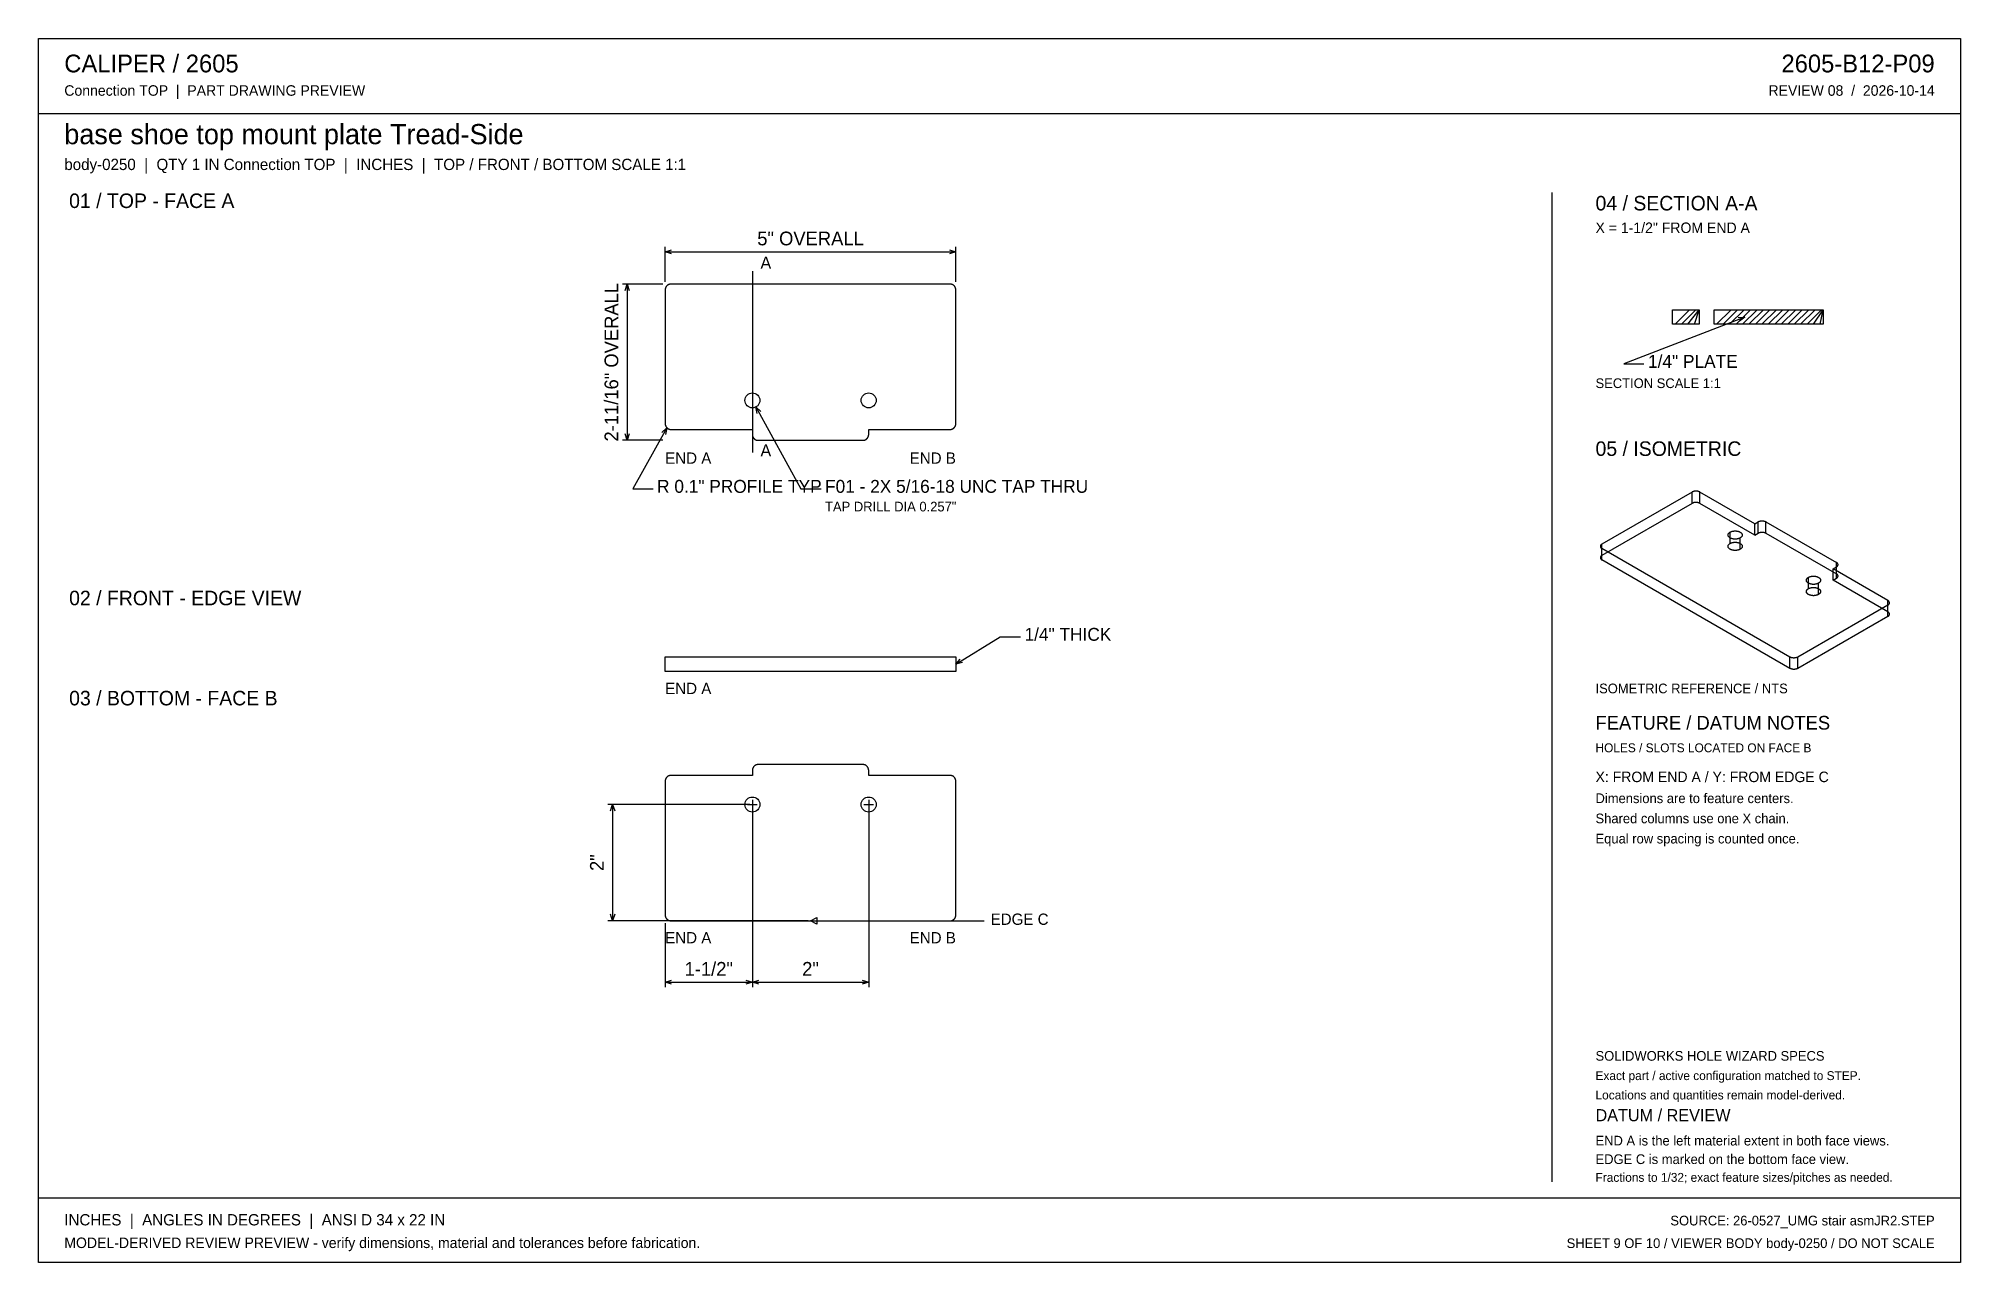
# Model space of a CAD drawing. Header units: inches. Extents: x 0.5 to 33.5, y 0.5 to 21.5.
import ezdxf
from ezdxf.enums import TextEntityAlignment as Align

# ---------------------------------------------------------------- set-up
doc = ezdxf.new("R2010")
doc.units = ezdxf.units.IN
doc.header["$MEASUREMENT"] = 0

msp = doc.modelspace()

# ---------------------------------------------------------------- texts
at = {"layer": 'ANNOTATION'}
for s, height, p in [('CALIPER / 2605', 0.30556, (0.917, 20.944)), ('Connection TOP  |  PART DRAWING PREVIEW', 0.18056, (0.917, 20.542)), ('base shoe top mount plate Tread-Side', 0.34722, (0.917, 19.708)), ('body-0250  |  QTY 1 IN Connection TOP  |  INCHES  |  TOP / FRONT / BOTTOM SCALE 1:1', 0.19444, (0.917, 19.264)), ('01 / TOP - FACE A', 0.25, (1, 18.611)), ('04 / SECTION A-A', 0.25, (27.25, 18.569)), ('X = 1-1/2" FROM END A', 0.18056, (27.25, 18.181)), ('A', 0.208, (12.889, 17.566)), ('1/4" PLATE', 0.2222, (28.153, 15.861)), ('SECTION SCALE 1:1', 0.16667, (27.25, 15.514)), ('A', 0.208, (12.889, 14.337)), ('05 / ISOMETRIC', 0.25, (27.25, 14.347)), ('END A', 0.1944, (11.25, 14.212)), ('R 0.1" PROFILE TYP', 0.22222, (11.111, 13.712)), ('F01 - 2X 5/16-18 UNC TAP THRU', 0.22222, (14, 13.712)), ('TAP DRILL DIA 0.257"', 0.16667, (14, 13.392)), ('02 / FRONT - EDGE VIEW', 0.25, (1, 11.778)), ('1/4" THICK', 0.2222, (17.431, 11.167)), ('03 / BOTTOM - FACE B', 0.25, (1, 10.056)), ('END A', 0.1944, (11.25, 10.25)), ('ISOMETRIC REFERENCE / NTS', 0.16667, (27.25, 10.264)), ('FEATURE / DATUM NOTES', 0.23611, (27.25, 9.639)), ('HOLES / SLOTS LOCATED ON FACE B', 0.15278, (27.25, 9.25)), ('X: FROM END A / Y: FROM EDGE C', 0.18056, (27.25, 8.736)), ('Dimensions are to feature centers.', 0.16667, (27.25, 8.375)), ('Shared columns use one X chain.', 0.16667, (27.25, 8.028)), ('Equal row spacing is counted once.', 0.16667, (27.25, 7.681)), ('EDGE C', 0.1944, (16.847, 6.281)), ('END A', 0.1944, (11.25, 5.962)), ('SOLIDWORKS HOLE WIZARD SPECS', 0.16667, (27.25, 3.944)), ('Exact part / active configuration matched to STEP.', 0.15278, (27.25, 3.611)), ('Locations and quantities remain model-derived.', 0.15278, (27.25, 3.278)), ('DATUM / REVIEW', 0.20833, (27.25, 2.903)), ('END A is the left material extent in both face views.', 0.16667, (27.25, 2.486)), ('EDGE C is marked on the bottom face view.', 0.16667, (27.25, 2.167)), ('Fractions to 1/32; exact feature sizes/pitches as needed.', 0.15278, (27.25, 1.861)), ('INCHES  |  ANGLES IN DEGREES  |  ANSI D 34 x 22 IN', 0.19444, (0.917, 1.111)), ('MODEL-DERIVED REVIEW PREVIEW - verify dimensions, material and tolerances before fabrication.', 0.18056, (0.917, 0.722))]:
    msp.add_text(s, height=height, dxfattribs=at).set_placement(p)
for s, height, p in [('2605-B12-P09', 0.30556, (33.083, 20.944)), ('REVIEW 08  /  2026-10-14', 0.18056, (33.083, 20.542)), ('END B', 0.1944, (16.25, 14.212)), ('END B', 0.1944, (16.25, 5.962)), ('SOURCE: 26-0527_UMG stair asmJR2.STEP', 0.16667, (33.083, 1.111)), ('SHEET 9 OF 10 / VIEWER BODY body-0250 / DO NOT SCALE', 0.16667, (33.083, 0.722))]:
    msp.add_text(s, height=height, dxfattribs=at).set_placement(p, align=Align.RIGHT)
for s, p in [('5" OVERALL', (13.75, 17.969)), ('1-1/2"', (12, 5.406)), ('2"', (13.75, 5.406))]:
    msp.add_text(s, height=0.2361, dxfattribs=at).set_placement(p, align=Align.CENTER)
for s, height, p in [('2-11/16" OVERALL', 0.23611, (10.444, 15.958)), ('2"', 0.2361, (10.194, 7.351))]:
    msp.add_text(s, height=height, rotation=90, dxfattribs=at).set_placement(p, align=Align.CENTER)

# ---------------------------------------------------------------- linework, layer by layer
at = {"layer": 'ANNOTATION'}
for p, q in [((11.25, 17.344), (11.25, 17.941)), ((11.25, 17.858), (11.361, 17.892)), ((11.25, 17.858), (16.25, 17.858)), ((11.361, 17.823), (11.25, 17.858)), ((16.139, 17.892), (16.25, 17.858)), ((16.25, 17.858), (16.139, 17.823)), ((16.25, 17.344), (16.25, 17.941)), ((12.75, 17.524), (12.75, 14.406)), ((11.208, 17.302), (10.514, 17.302)), ((10.562, 17.191), (10.597, 17.302)), ((10.597, 17.302), (10.597, 14.615)), ((10.597, 17.302), (10.632, 17.191)), ((29.819, 16.736), (27.736, 15.931)), ((29.703, 16.728), (29.819, 16.736)), ((29.819, 16.736), (29.728, 16.664)), ((27.736, 15.931), (28.083, 15.931)), ((12.812, 15.189), (13.583, 13.781)), ((12.835, 15.075), (12.812, 15.189)), ((12.812, 15.189), (12.896, 15.109)), ((11.208, 14.615), (10.514, 14.615)), ((10.597, 14.615), (10.562, 14.726)), ((10.632, 14.726), (10.597, 14.615)), ((11.279, 14.831), (10.694, 13.781)), ((11.195, 14.751), (11.279, 14.831)), ((11.279, 14.831), (11.256, 14.717)), ((10.694, 13.781), (11.042, 13.781)), ((13.583, 13.781), (13.931, 13.781)), ((16.25, 10.764), (17.014, 11.236)), ((17.014, 11.236), (17.361, 11.236)), ((16.25, 10.764), (16.326, 10.852)), ((16.363, 10.793), (16.25, 10.764)), ((12.708, 8.351), (10.264, 8.351)), ((10.312, 8.24), (10.347, 8.351)), ((10.347, 8.351), (10.347, 6.351)), ((10.347, 8.351), (10.382, 8.24)), ((12.667, 8.351), (12.833, 8.351)), ((12.75, 8.434), (12.75, 8.267)), ((12.75, 8.309), (12.75, 5.212)), ((12.75, 8.309), (12.75, 5.212)), ((14.667, 8.351), (14.833, 8.351)), ((14.75, 8.434), (14.75, 8.267)), ((14.75, 8.309), (14.75, 5.212)), ((13.708, 6.351), (10.264, 6.351)), ((10.347, 6.351), (10.312, 6.462)), ((10.382, 6.462), (10.347, 6.351)), ((11.25, 6.309), (11.25, 5.212)), ((13.75, 6.351), (13.861, 6.406)), ((13.75, 6.351), (16.736, 6.351)), ((13.861, 6.295), (13.75, 6.351)), ((13.861, 6.406), (13.861, 6.295)), ((11.25, 5.295), (11.361, 5.33)), ((11.25, 5.295), (12.75, 5.295)), ((11.361, 5.26), (11.25, 5.295)), ((12.639, 5.33), (12.75, 5.295)), ((12.75, 5.295), (12.639, 5.26)), ((12.75, 5.295), (12.861, 5.33)), ((12.75, 5.295), (14.75, 5.295)), ((12.861, 5.26), (12.75, 5.295)), ((14.639, 5.33), (14.75, 5.295)), ((14.75, 5.295), (14.639, 5.26))]:
    msp.add_line(p, q, dxfattribs=at)
at = {"layer": 'OUTLINE'}
for p, q in [((0.472, 21.528), (33.528, 21.528)), ((0.472, 0.472), (0.472, 21.528)), ((33.528, 21.528), (33.528, 0.472)), ((0.472, 20.236), (33.528, 20.236)), ((26.5, 18.875), (26.5, 1.861)), ((11.251, 17.214), (11.25, 17.212)), ((11.25, 17.212), (11.25, 17.209)), ((11.25, 17.209), (11.25, 17.207)), ((11.25, 17.207), (11.25, 17.205)), ((11.25, 17.205), (11.25, 17.202)), ((11.25, 17.202), (11.25, 14.902)), ((11.252, 17.222), (11.251, 17.219)), ((11.251, 17.219), (11.251, 17.217)), ((11.251, 17.217), (11.251, 17.214)), ((11.253, 17.226), (11.252, 17.224)), ((11.252, 17.224), (11.252, 17.222)), ((11.254, 17.229), (11.253, 17.226)), ((11.255, 17.233), (11.254, 17.231)), ((11.254, 17.231), (11.254, 17.229)), ((11.256, 17.236), (11.255, 17.233)), ((11.257, 17.238), (11.256, 17.236)), ((11.258, 17.24), (11.257, 17.238)), ((11.259, 17.243), (11.258, 17.24)), ((11.26, 17.245), (11.259, 17.243)), ((11.261, 17.247), (11.26, 17.245)), ((11.262, 17.249), (11.261, 17.247)), ((11.263, 17.251), (11.262, 17.249)), ((11.264, 17.253), (11.263, 17.251)), ((11.266, 17.256), (11.264, 17.253)), ((11.267, 17.258), (11.266, 17.256)), ((11.268, 17.26), (11.267, 17.258)), ((11.27, 17.262), (11.268, 17.26)), ((11.271, 17.264), (11.27, 17.262)), ((11.273, 17.266), (11.271, 17.264)), ((11.274, 17.267), (11.273, 17.266)), ((11.276, 17.269), (11.274, 17.267)), ((11.278, 17.271), (11.276, 17.269)), ((11.279, 17.273), (11.278, 17.271)), ((11.281, 17.275), (11.279, 17.273)), ((11.283, 17.276), (11.281, 17.275)), ((11.285, 17.278), (11.283, 17.276)), ((11.287, 17.279), (11.285, 17.278)), ((11.288, 17.281), (11.287, 17.279)), ((11.29, 17.282), (11.288, 17.281)), ((11.292, 17.284), (11.29, 17.282)), ((11.294, 17.285), (11.292, 17.284)), ((11.297, 17.287), (11.294, 17.285)), ((11.299, 17.288), (11.297, 17.287)), ((11.301, 17.289), (11.299, 17.288)), ((11.303, 17.29), (11.301, 17.289)), ((11.305, 17.291), (11.303, 17.29)), ((11.307, 17.292), (11.305, 17.291)), ((11.309, 17.294), (11.307, 17.292)), ((11.312, 17.294), (11.309, 17.294)), ((11.314, 17.295), (11.312, 17.294)), ((11.316, 17.296), (11.314, 17.295)), ((11.319, 17.297), (11.316, 17.296)), ((11.321, 17.298), (11.319, 17.297)), ((11.323, 17.298), (11.321, 17.298)), ((11.326, 17.299), (11.323, 17.298)), ((11.328, 17.3), (11.326, 17.299)), ((11.33, 17.3), (11.328, 17.3)), ((11.333, 17.301), (11.33, 17.3)), ((11.335, 17.301), (11.333, 17.301)), ((11.338, 17.301), (11.335, 17.301)), ((11.34, 17.302), (11.338, 17.301)), ((11.343, 17.302), (11.34, 17.302)), ((11.345, 17.302), (11.343, 17.302)), ((11.348, 17.302), (11.345, 17.302)), ((11.35, 17.302), (11.348, 17.302)), ((16.15, 17.302), (11.35, 17.302)), ((16.152, 17.302), (16.15, 17.302)), ((16.155, 17.302), (16.152, 17.302)), ((16.157, 17.302), (16.155, 17.302)), ((16.16, 17.302), (16.157, 17.302)), ((16.162, 17.301), (16.16, 17.302)), ((16.165, 17.301), (16.162, 17.301)), ((16.167, 17.301), (16.165, 17.301)), ((16.17, 17.3), (16.167, 17.301)), ((16.172, 17.3), (16.17, 17.3)), ((16.174, 17.299), (16.172, 17.3)), ((16.177, 17.298), (16.174, 17.299)), ((16.179, 17.298), (16.177, 17.298)), ((16.181, 17.297), (16.179, 17.298)), ((16.184, 17.296), (16.181, 17.297)), ((16.186, 17.295), (16.184, 17.296)), ((16.188, 17.294), (16.186, 17.295)), ((16.191, 17.294), (16.188, 17.294)), ((16.193, 17.292), (16.191, 17.294)), ((16.195, 17.291), (16.193, 17.292)), ((16.197, 17.29), (16.195, 17.291)), ((16.199, 17.289), (16.197, 17.29)), ((16.201, 17.288), (16.199, 17.289)), ((16.203, 17.287), (16.201, 17.288)), ((16.206, 17.285), (16.203, 17.287)), ((16.208, 17.284), (16.206, 17.285)), ((16.21, 17.282), (16.208, 17.284)), ((16.212, 17.281), (16.21, 17.282)), ((16.213, 17.279), (16.212, 17.281)), ((16.215, 17.278), (16.213, 17.279)), ((16.217, 17.276), (16.215, 17.278)), ((16.219, 17.275), (16.217, 17.276)), ((16.221, 17.273), (16.219, 17.275)), ((16.222, 17.271), (16.221, 17.273)), ((16.224, 17.269), (16.222, 17.271)), ((16.226, 17.267), (16.224, 17.269)), ((16.227, 17.266), (16.226, 17.267)), ((16.229, 17.264), (16.227, 17.266)), ((16.23, 17.262), (16.229, 17.264)), ((16.232, 17.26), (16.23, 17.262)), ((16.233, 17.258), (16.232, 17.26)), ((16.234, 17.256), (16.233, 17.258)), ((16.236, 17.253), (16.234, 17.256)), ((16.237, 17.251), (16.236, 17.253)), ((16.238, 17.249), (16.237, 17.251)), ((16.239, 17.247), (16.238, 17.249)), ((16.24, 17.245), (16.239, 17.247)), ((16.241, 17.243), (16.24, 17.245)), ((16.242, 17.24), (16.241, 17.243)), ((16.243, 17.238), (16.242, 17.24)), ((16.244, 17.236), (16.243, 17.238)), ((16.245, 17.233), (16.244, 17.236)), ((16.246, 17.231), (16.245, 17.233)), ((16.246, 17.229), (16.246, 17.231)), ((16.247, 17.226), (16.246, 17.229)), ((16.248, 17.224), (16.247, 17.226)), ((16.248, 17.222), (16.248, 17.224)), ((16.249, 17.219), (16.248, 17.222)), ((16.249, 17.217), (16.249, 17.219)), ((16.249, 17.214), (16.249, 17.217)), ((16.25, 17.212), (16.249, 17.214)), ((16.25, 17.209), (16.25, 17.212)), ((16.25, 17.207), (16.25, 17.209)), ((16.25, 17.205), (16.25, 17.207)), ((16.25, 17.202), (16.25, 17.205)), ((16.25, 14.902), (16.25, 17.202)), ((28.576, 16.861), (29.035, 16.861)), ((28.576, 16.611), (28.576, 16.861)), ((28.617, 16.611), (28.867, 16.861)), ((28.728, 16.611), (28.978, 16.861)), ((28.84, 16.611), (29.035, 16.861)), ((28.951, 16.611), (29.035, 16.861)), ((29.035, 16.861), (29.035, 16.611)), ((29.292, 16.861), (31.163, 16.861)), ((29.292, 16.611), (29.292, 16.861)), ((29.333, 16.611), (29.583, 16.861)), ((29.444, 16.611), (29.694, 16.861)), ((29.556, 16.611), (29.806, 16.861)), ((29.667, 16.611), (29.917, 16.861)), ((29.778, 16.611), (30.028, 16.861)), ((29.889, 16.611), (30.139, 16.861)), ((30, 16.611), (30.25, 16.861)), ((30.111, 16.611), (30.361, 16.861)), ((30.222, 16.611), (30.472, 16.861)), ((30.333, 16.611), (30.583, 16.861)), ((30.444, 16.611), (30.694, 16.861)), ((30.556, 16.611), (30.806, 16.861)), ((30.667, 16.611), (30.917, 16.861)), ((30.778, 16.611), (31.028, 16.861)), ((30.889, 16.611), (31.139, 16.861)), ((31, 16.611), (31.163, 16.861)), ((31.111, 16.611), (31.163, 16.861)), ((31.163, 16.861), (31.163, 16.611)), ((29.035, 16.611), (28.576, 16.611)), ((31.163, 16.611), (29.292, 16.611)), ((11.25, 14.902), (11.25, 14.9)), ((11.25, 14.9), (11.25, 14.897)), ((11.25, 14.897), (11.25, 14.895)), ((11.25, 14.895), (11.25, 14.892)), ((11.25, 14.892), (11.251, 14.89)), ((11.251, 14.89), (11.251, 14.887)), ((11.251, 14.887), (11.251, 14.885)), ((11.251, 14.885), (11.252, 14.883)), ((11.252, 14.883), (11.252, 14.88)), ((11.252, 14.88), (11.253, 14.878)), ((11.253, 14.878), (11.254, 14.875)), ((11.254, 14.875), (11.254, 14.873)), ((16.246, 14.875), (16.247, 14.878)), ((16.246, 14.873), (16.246, 14.875)), ((16.247, 14.878), (16.248, 14.88)), ((16.248, 14.883), (16.249, 14.885)), ((16.248, 14.88), (16.248, 14.883)), ((16.249, 14.89), (16.25, 14.892)), ((16.249, 14.887), (16.249, 14.89)), ((16.249, 14.885), (16.249, 14.887)), ((16.25, 14.9), (16.25, 14.902)), ((16.25, 14.897), (16.25, 14.9)), ((16.25, 14.895), (16.25, 14.897)), ((16.25, 14.892), (16.25, 14.895)), ((11.254, 14.873), (11.255, 14.871)), ((11.255, 14.871), (11.256, 14.868)), ((11.256, 14.868), (11.257, 14.866)), ((11.257, 14.866), (11.258, 14.864)), ((11.258, 14.864), (11.259, 14.862)), ((11.259, 14.862), (11.26, 14.859)), ((11.26, 14.859), (11.261, 14.857)), ((11.261, 14.857), (11.262, 14.855)), ((11.262, 14.855), (11.263, 14.853)), ((11.263, 14.853), (11.264, 14.851)), ((11.264, 14.851), (11.266, 14.849)), ((11.266, 14.849), (11.267, 14.847)), ((11.267, 14.847), (11.268, 14.845)), ((11.268, 14.845), (11.27, 14.843)), ((11.27, 14.843), (11.271, 14.841)), ((11.271, 14.841), (11.273, 14.839)), ((11.273, 14.839), (11.274, 14.837)), ((11.274, 14.837), (11.276, 14.835)), ((11.276, 14.835), (11.278, 14.833)), ((11.278, 14.833), (11.279, 14.831)), ((11.279, 14.831), (11.281, 14.83)), ((11.281, 14.83), (11.283, 14.828)), ((11.283, 14.828), (11.285, 14.826)), ((11.285, 14.826), (11.287, 14.825)), ((11.287, 14.825), (11.288, 14.823)), ((11.288, 14.823), (11.29, 14.822)), ((11.29, 14.822), (11.292, 14.82)), ((11.292, 14.82), (11.294, 14.819)), ((11.294, 14.819), (11.297, 14.818)), ((11.297, 14.818), (11.299, 14.816)), ((11.299, 14.816), (11.301, 14.815)), ((11.301, 14.815), (11.303, 14.814)), ((11.303, 14.814), (11.305, 14.813)), ((11.305, 14.813), (11.307, 14.812)), ((11.307, 14.812), (11.309, 14.811)), ((11.309, 14.811), (11.312, 14.81)), ((11.312, 14.81), (11.314, 14.809)), ((11.314, 14.809), (11.316, 14.808)), ((11.316, 14.808), (11.319, 14.807)), ((11.319, 14.807), (11.321, 14.806)), ((11.321, 14.806), (11.323, 14.806)), ((11.323, 14.806), (11.326, 14.805)), ((11.326, 14.805), (11.328, 14.805)), ((11.328, 14.805), (11.33, 14.804)), ((11.33, 14.804), (11.333, 14.804)), ((11.333, 14.804), (11.335, 14.803)), ((11.335, 14.803), (11.338, 14.803)), ((11.338, 14.803), (11.34, 14.803)), ((11.34, 14.803), (11.343, 14.802)), ((11.343, 14.802), (11.345, 14.802)), ((11.345, 14.802), (11.348, 14.802)), ((11.348, 14.802), (11.35, 14.802)), ((11.35, 14.802), (12.75, 14.802)), ((12.75, 14.802), (12.75, 14.715)), ((12.75, 14.715), (12.75, 14.712)), ((12.75, 14.712), (12.75, 14.71)), ((12.75, 14.71), (12.75, 14.707)), ((12.75, 14.707), (12.75, 14.705)), ((12.75, 14.705), (12.751, 14.702)), ((12.751, 14.702), (12.751, 14.7)), ((12.751, 14.7), (12.751, 14.697)), ((12.751, 14.697), (12.752, 14.695)), ((12.752, 14.695), (12.752, 14.693)), ((12.752, 14.693), (12.753, 14.69)), ((12.753, 14.69), (12.754, 14.688)), ((12.754, 14.688), (12.754, 14.686)), ((12.754, 14.686), (12.755, 14.683)), ((12.755, 14.683), (12.756, 14.681)), ((12.756, 14.681), (12.757, 14.679)), ((12.757, 14.679), (12.758, 14.676)), ((12.758, 14.676), (12.759, 14.674)), ((12.759, 14.674), (12.76, 14.672)), ((12.76, 14.672), (12.761, 14.67)), ((12.761, 14.67), (12.762, 14.667)), ((12.762, 14.667), (12.763, 14.665)), ((12.763, 14.665), (12.764, 14.663)), ((12.764, 14.663), (12.766, 14.661)), ((12.766, 14.661), (12.767, 14.659)), ((12.767, 14.659), (12.768, 14.657)), ((12.768, 14.657), (12.77, 14.655)), ((12.77, 14.655), (12.771, 14.653)), ((12.771, 14.653), (12.773, 14.651)), ((12.773, 14.651), (12.774, 14.649)), ((12.774, 14.649), (12.776, 14.647)), ((12.776, 14.647), (12.778, 14.646)), ((12.778, 14.646), (12.779, 14.644)), ((12.779, 14.644), (12.781, 14.642)), ((12.781, 14.642), (12.783, 14.64)), ((12.783, 14.64), (12.785, 14.639)), ((12.785, 14.639), (12.787, 14.637)), ((12.787, 14.637), (12.788, 14.636)), ((12.788, 14.636), (12.79, 14.634)), ((12.79, 14.634), (12.792, 14.633)), ((12.792, 14.633), (12.794, 14.631)), ((12.794, 14.631), (12.797, 14.63)), ((12.797, 14.63), (12.799, 14.629)), ((12.799, 14.629), (12.801, 14.628)), ((12.801, 14.628), (12.803, 14.626)), ((12.803, 14.626), (12.805, 14.625)), ((12.805, 14.625), (12.807, 14.624)), ((12.807, 14.624), (12.809, 14.623)), ((12.809, 14.623), (12.812, 14.622)), ((12.812, 14.622), (12.814, 14.621)), ((12.814, 14.621), (12.816, 14.62)), ((12.816, 14.62), (12.819, 14.62)), ((12.819, 14.62), (12.821, 14.619)), ((12.821, 14.619), (12.823, 14.618)), ((12.823, 14.618), (12.826, 14.618)), ((12.826, 14.618), (12.828, 14.617)), ((12.828, 14.617), (12.83, 14.617)), ((12.83, 14.617), (12.833, 14.616)), ((12.833, 14.616), (12.835, 14.616)), ((12.835, 14.616), (12.838, 14.615)), ((12.838, 14.615), (12.84, 14.615)), ((12.84, 14.615), (12.843, 14.615)), ((12.843, 14.615), (12.845, 14.615)), ((12.845, 14.615), (12.848, 14.615)), ((12.848, 14.615), (12.85, 14.615)), ((12.85, 14.615), (14.65, 14.615)), ((14.65, 14.615), (14.652, 14.615)), ((14.652, 14.615), (14.655, 14.615)), ((14.655, 14.615), (14.657, 14.615)), ((14.657, 14.615), (14.66, 14.615)), ((14.66, 14.615), (14.662, 14.615)), ((14.662, 14.615), (14.665, 14.616)), ((14.665, 14.616), (14.667, 14.616)), ((14.667, 14.616), (14.67, 14.617)), ((14.67, 14.617), (14.672, 14.617)), ((14.672, 14.617), (14.674, 14.618)), ((14.674, 14.618), (14.677, 14.618)), ((14.677, 14.618), (14.679, 14.619)), ((14.679, 14.619), (14.681, 14.62)), ((14.681, 14.62), (14.684, 14.62)), ((14.684, 14.62), (14.686, 14.621)), ((14.686, 14.621), (14.688, 14.622)), ((14.688, 14.622), (14.691, 14.623)), ((14.691, 14.623), (14.693, 14.624)), ((14.693, 14.624), (14.695, 14.625)), ((14.695, 14.625), (14.697, 14.626)), ((14.697, 14.626), (14.699, 14.628)), ((14.699, 14.628), (14.701, 14.629)), ((14.701, 14.629), (14.703, 14.63)), ((14.703, 14.63), (14.706, 14.631)), ((14.706, 14.631), (14.708, 14.633)), ((14.708, 14.633), (14.71, 14.634)), ((14.71, 14.634), (14.712, 14.636)), ((14.712, 14.636), (14.713, 14.637)), ((14.713, 14.637), (14.715, 14.639)), ((14.715, 14.639), (14.717, 14.64)), ((14.717, 14.64), (14.719, 14.642)), ((14.719, 14.642), (14.721, 14.644)), ((14.721, 14.644), (14.722, 14.646)), ((14.722, 14.646), (14.724, 14.647)), ((14.724, 14.647), (14.726, 14.649)), ((14.726, 14.649), (14.727, 14.651)), ((14.727, 14.651), (14.729, 14.653)), ((14.729, 14.653), (14.73, 14.655)), ((14.73, 14.655), (14.732, 14.657)), ((14.732, 14.657), (14.733, 14.659)), ((14.733, 14.659), (14.734, 14.661)), ((14.734, 14.661), (14.736, 14.663)), ((14.736, 14.663), (14.737, 14.665)), ((14.737, 14.665), (14.738, 14.667)), ((14.738, 14.667), (14.739, 14.67)), ((14.739, 14.67), (14.74, 14.672)), ((14.74, 14.672), (14.741, 14.674)), ((14.741, 14.674), (14.742, 14.676)), ((14.742, 14.676), (14.743, 14.679)), ((14.743, 14.679), (14.744, 14.681)), ((14.744, 14.681), (14.745, 14.683)), ((14.745, 14.683), (14.746, 14.686)), ((14.746, 14.688), (14.747, 14.69)), ((14.746, 14.686), (14.746, 14.688)), ((14.747, 14.69), (14.748, 14.693)), ((14.748, 14.695), (14.749, 14.697)), ((14.748, 14.693), (14.748, 14.695)), ((14.749, 14.702), (14.75, 14.705)), ((14.749, 14.7), (14.749, 14.702)), ((14.749, 14.697), (14.749, 14.7)), ((14.75, 14.715), (14.75, 14.802)), ((14.75, 14.802), (16.15, 14.802)), ((14.75, 14.712), (14.75, 14.715)), ((14.75, 14.71), (14.75, 14.712)), ((14.75, 14.707), (14.75, 14.71)), ((14.75, 14.705), (14.75, 14.707)), ((16.15, 14.802), (16.152, 14.802)), ((16.152, 14.802), (16.155, 14.802)), ((16.155, 14.802), (16.157, 14.802)), ((16.157, 14.802), (16.16, 14.803)), ((16.16, 14.803), (16.162, 14.803)), ((16.162, 14.803), (16.165, 14.803)), ((16.165, 14.803), (16.167, 14.804)), ((16.167, 14.804), (16.17, 14.804)), ((16.17, 14.804), (16.172, 14.805)), ((16.172, 14.805), (16.174, 14.805)), ((16.174, 14.805), (16.177, 14.806)), ((16.177, 14.806), (16.179, 14.806)), ((16.179, 14.806), (16.181, 14.807)), ((16.181, 14.807), (16.184, 14.808)), ((16.184, 14.808), (16.186, 14.809)), ((16.186, 14.809), (16.188, 14.81)), ((16.188, 14.81), (16.191, 14.811)), ((16.191, 14.811), (16.193, 14.812)), ((16.193, 14.812), (16.195, 14.813)), ((16.195, 14.813), (16.197, 14.814)), ((16.197, 14.814), (16.199, 14.815)), ((16.199, 14.815), (16.201, 14.816)), ((16.201, 14.816), (16.203, 14.818)), ((16.203, 14.818), (16.206, 14.819)), ((16.206, 14.819), (16.208, 14.82)), ((16.208, 14.82), (16.21, 14.822)), ((16.21, 14.822), (16.212, 14.823)), ((16.212, 14.823), (16.213, 14.825)), ((16.213, 14.825), (16.215, 14.826)), ((16.215, 14.826), (16.217, 14.828)), ((16.217, 14.828), (16.219, 14.83)), ((16.219, 14.83), (16.221, 14.831)), ((16.221, 14.831), (16.222, 14.833)), ((16.222, 14.833), (16.224, 14.835)), ((16.224, 14.835), (16.226, 14.837)), ((16.226, 14.837), (16.227, 14.839)), ((16.227, 14.839), (16.229, 14.841)), ((16.229, 14.841), (16.23, 14.843)), ((16.23, 14.843), (16.232, 14.845)), ((16.232, 14.845), (16.233, 14.847)), ((16.233, 14.847), (16.234, 14.849)), ((16.234, 14.849), (16.236, 14.851)), ((16.236, 14.851), (16.237, 14.853)), ((16.237, 14.853), (16.238, 14.855)), ((16.238, 14.855), (16.239, 14.857)), ((16.239, 14.857), (16.24, 14.859)), ((16.24, 14.859), (16.241, 14.862)), ((16.241, 14.862), (16.242, 14.864)), ((16.242, 14.864), (16.243, 14.866)), ((16.243, 14.866), (16.244, 14.868)), ((16.244, 14.868), (16.245, 14.871)), ((16.245, 14.871), (16.246, 14.873)), ((28.91, 13.725), (27.361, 12.83)), ((28.912, 13.726), (28.91, 13.725)), ((28.91, 13.53), (28.91, 13.725)), ((28.914, 13.727), (28.912, 13.726)), ((28.915, 13.728), (28.914, 13.727)), ((28.917, 13.728), (28.915, 13.728)), ((28.919, 13.729), (28.917, 13.728)), ((28.921, 13.73), (28.919, 13.729)), ((28.923, 13.731), (28.921, 13.73)), ((28.925, 13.732), (28.923, 13.731)), ((28.927, 13.732), (28.925, 13.732)), ((28.929, 13.733), (28.927, 13.732)), ((28.931, 13.734), (28.929, 13.733)), ((28.933, 13.734), (28.931, 13.734)), ((28.935, 13.735), (28.933, 13.734)), ((28.937, 13.736), (28.935, 13.735)), ((28.939, 13.736), (28.937, 13.736)), ((28.941, 13.737), (28.939, 13.736)), ((28.943, 13.737), (28.941, 13.737)), ((28.946, 13.738), (28.943, 13.737)), ((28.948, 13.738), (28.946, 13.738)), ((28.95, 13.739), (28.948, 13.738)), ((28.952, 13.739), (28.95, 13.739)), ((28.954, 13.739), (28.952, 13.739)), ((28.957, 13.74), (28.954, 13.739)), ((28.959, 13.74), (28.957, 13.74)), ((28.961, 13.74), (28.959, 13.74)), ((28.964, 13.74), (28.961, 13.74)), ((28.966, 13.741), (28.964, 13.74)), ((28.968, 13.741), (28.966, 13.741)), ((28.971, 13.741), (28.968, 13.741)), ((28.973, 13.741), (28.971, 13.741)), ((28.975, 13.741), (28.973, 13.741)), ((28.978, 13.741), (28.975, 13.741)), ((28.98, 13.741), (28.978, 13.741)), ((28.982, 13.741), (28.98, 13.741)), ((28.985, 13.741), (28.982, 13.741)), ((28.987, 13.741), (28.985, 13.741)), ((28.989, 13.741), (28.987, 13.741)), ((28.992, 13.74), (28.989, 13.741)), ((28.994, 13.74), (28.992, 13.74)), ((28.996, 13.74), (28.994, 13.74)), ((28.998, 13.74), (28.996, 13.74)), ((29.001, 13.739), (28.998, 13.74)), ((29.003, 13.739), (29.001, 13.739)), ((29.005, 13.739), (29.003, 13.739)), ((29.007, 13.738), (29.005, 13.739)), ((29.01, 13.738), (29.007, 13.738)), ((29.012, 13.737), (29.01, 13.738)), ((29.014, 13.737), (29.012, 13.737)), ((29.016, 13.736), (29.014, 13.737)), ((29.018, 13.736), (29.016, 13.736)), ((29.02, 13.735), (29.018, 13.736)), ((29.022, 13.734), (29.02, 13.735)), ((29.025, 13.734), (29.022, 13.734)), ((29.027, 13.733), (29.025, 13.734)), ((29.029, 13.732), (29.027, 13.733)), ((29.031, 13.732), (29.029, 13.732)), ((29.032, 13.731), (29.031, 13.732)), ((29.034, 13.73), (29.032, 13.731)), ((29.036, 13.729), (29.034, 13.73)), ((29.038, 13.728), (29.036, 13.729)), ((29.04, 13.728), (29.038, 13.728)), ((29.042, 13.727), (29.04, 13.728)), ((29.043, 13.726), (29.042, 13.727)), ((29.045, 13.725), (29.043, 13.726)), ((29.045, 13.53), (29.045, 13.725)), ((29.988, 13.18), (29.045, 13.725)), ((28.91, 13.53), (27.361, 12.636)), ((28.912, 13.531), (28.91, 13.53)), ((28.914, 13.532), (28.912, 13.531)), ((28.915, 13.533), (28.914, 13.532)), ((28.917, 13.534), (28.915, 13.533)), ((28.919, 13.535), (28.917, 13.534)), ((28.921, 13.536), (28.919, 13.535)), ((28.923, 13.536), (28.921, 13.536)), ((28.925, 13.537), (28.923, 13.536)), ((28.927, 13.538), (28.925, 13.537)), ((28.929, 13.539), (28.927, 13.538)), ((28.931, 13.539), (28.929, 13.539)), ((28.933, 13.54), (28.931, 13.539)), ((28.935, 13.541), (28.933, 13.54)), ((28.937, 13.541), (28.935, 13.541)), ((28.939, 13.542), (28.937, 13.541)), ((28.941, 13.542), (28.939, 13.542)), ((28.943, 13.543), (28.941, 13.542)), ((28.946, 13.543), (28.943, 13.543)), ((28.948, 13.544), (28.946, 13.543)), ((28.95, 13.544), (28.948, 13.544)), ((28.952, 13.545), (28.95, 13.544)), ((28.954, 13.545), (28.952, 13.545)), ((28.957, 13.545), (28.954, 13.545)), ((28.959, 13.545), (28.957, 13.545)), ((28.961, 13.546), (28.959, 13.545)), ((28.964, 13.546), (28.961, 13.546)), ((28.966, 13.546), (28.964, 13.546)), ((28.968, 13.546), (28.966, 13.546)), ((28.971, 13.546), (28.968, 13.546)), ((28.973, 13.546), (28.971, 13.546)), ((28.975, 13.547), (28.973, 13.546)), ((28.978, 13.547), (28.975, 13.547)), ((28.98, 13.547), (28.978, 13.547)), ((28.982, 13.546), (28.98, 13.547)), ((28.985, 13.546), (28.982, 13.546)), ((28.987, 13.546), (28.985, 13.546)), ((28.989, 13.546), (28.987, 13.546)), ((28.992, 13.546), (28.989, 13.546)), ((28.994, 13.546), (28.992, 13.546)), ((28.996, 13.545), (28.994, 13.546)), ((28.998, 13.545), (28.996, 13.545)), ((29.001, 13.545), (28.998, 13.545)), ((29.003, 13.545), (29.001, 13.545)), ((29.005, 13.544), (29.003, 13.545)), ((29.007, 13.544), (29.005, 13.544)), ((29.01, 13.543), (29.007, 13.544)), ((29.012, 13.543), (29.01, 13.543)), ((29.014, 13.542), (29.012, 13.543)), ((29.016, 13.542), (29.014, 13.542)), ((29.018, 13.541), (29.016, 13.542)), ((29.02, 13.541), (29.018, 13.541)), ((29.022, 13.54), (29.02, 13.541)), ((29.025, 13.539), (29.022, 13.54)), ((29.027, 13.539), (29.025, 13.539)), ((29.029, 13.538), (29.027, 13.539)), ((29.031, 13.537), (29.029, 13.538)), ((29.032, 13.536), (29.031, 13.537)), ((29.034, 13.536), (29.032, 13.536)), ((29.036, 13.535), (29.034, 13.536)), ((29.038, 13.534), (29.036, 13.535)), ((29.04, 13.533), (29.038, 13.534)), ((29.042, 13.532), (29.04, 13.533)), ((29.043, 13.531), (29.042, 13.532)), ((29.045, 13.53), (29.043, 13.531)), ((29.988, 12.986), (29.045, 13.53)), ((30.063, 13.222), (30.065, 13.223)), ((30.065, 13.223), (30.067, 13.223)), ((30.067, 13.223), (30.069, 13.224)), ((30.069, 13.224), (30.071, 13.225)), ((30.071, 13.225), (30.073, 13.225)), ((30.073, 13.225), (30.075, 13.226)), ((30.075, 13.226), (30.078, 13.226)), ((30.078, 13.226), (30.08, 13.227)), ((30.08, 13.227), (30.082, 13.227)), ((30.082, 13.227), (30.084, 13.228)), ((30.084, 13.228), (30.086, 13.228)), ((30.086, 13.228), (30.089, 13.229)), ((30.089, 13.229), (30.091, 13.229)), ((30.091, 13.229), (30.093, 13.229)), ((30.093, 13.229), (30.096, 13.23)), ((30.096, 13.23), (30.098, 13.23)), ((30.098, 13.23), (30.1, 13.23)), ((30.1, 13.23), (30.102, 13.23)), ((30.102, 13.23), (30.105, 13.23)), ((30.105, 13.23), (30.107, 13.23)), ((30.107, 13.23), (30.109, 13.231)), ((30.109, 13.231), (30.112, 13.231)), ((30.112, 13.231), (30.114, 13.231)), ((30.114, 13.231), (30.116, 13.231)), ((30.116, 13.231), (30.119, 13.231)), ((30.119, 13.231), (30.121, 13.23)), ((30.121, 13.23), (30.123, 13.23)), ((30.123, 13.23), (30.126, 13.23)), ((30.126, 13.23), (30.128, 13.23)), ((30.128, 13.23), (30.13, 13.23)), ((30.13, 13.23), (30.133, 13.23)), ((30.133, 13.23), (30.135, 13.229)), ((30.135, 13.229), (30.137, 13.229)), ((30.137, 13.229), (30.139, 13.229)), ((30.139, 13.229), (30.142, 13.228)), ((30.142, 13.228), (30.144, 13.228)), ((30.144, 13.228), (30.146, 13.227)), ((30.146, 13.227), (30.148, 13.227)), ((30.148, 13.227), (30.151, 13.226)), ((30.151, 13.226), (30.153, 13.226)), ((30.153, 13.226), (30.155, 13.225)), ((30.155, 13.225), (30.157, 13.225)), ((30.157, 13.225), (30.159, 13.224)), ((30.159, 13.224), (30.161, 13.223)), ((30.161, 13.223), (30.163, 13.223)), ((30.163, 13.223), (30.165, 13.222)), ((29.529, 12.993), (29.53, 12.996)), ((29.529, 12.989), (29.529, 12.993)), ((29.529, 12.986), (29.529, 12.989)), ((29.529, 12.983), (29.529, 12.986)), ((29.529, 12.979), (29.529, 12.983)), ((29.53, 12.976), (29.529, 12.979)), ((29.53, 12.996), (29.531, 13)), ((29.531, 12.972), (29.53, 12.976)), ((29.531, 13), (29.532, 13.003)), ((29.532, 12.969), (29.531, 12.972)), ((29.532, 13.003), (29.534, 13.007)), ((29.534, 12.966), (29.532, 12.969)), ((29.534, 13.007), (29.536, 13.01)), ((29.536, 12.962), (29.534, 12.966)), ((29.536, 13.01), (29.538, 13.013)), ((29.538, 12.959), (29.536, 12.962)), ((29.538, 13.013), (29.54, 13.016)), ((29.54, 12.956), (29.538, 12.959)), ((29.54, 13.016), (29.543, 13.019)), ((29.543, 12.953), (29.54, 12.956)), ((29.543, 13.019), (29.546, 13.022)), ((29.546, 12.95), (29.543, 12.953)), ((29.546, 13.022), (29.549, 13.025)), ((29.549, 12.947), (29.546, 12.95)), ((29.549, 13.025), (29.553, 13.028)), ((29.553, 12.944), (29.549, 12.947)), ((29.553, 13.028), (29.556, 13.031)), ((29.556, 12.941), (29.553, 12.944)), ((29.556, 13.031), (29.56, 13.033)), ((29.56, 12.939), (29.556, 12.941)), ((29.56, 13.033), (29.565, 13.036)), ((29.565, 12.936), (29.56, 12.939)), ((29.565, 13.036), (29.569, 13.038)), ((29.565, 12.842), (29.565, 13.036)), ((29.569, 12.934), (29.565, 12.936)), ((29.569, 13.038), (29.573, 13.041)), ((29.573, 12.931), (29.569, 12.934)), ((29.573, 13.041), (29.578, 13.043)), ((29.578, 12.929), (29.573, 12.931)), ((29.578, 13.043), (29.583, 13.045)), ((29.583, 12.927), (29.578, 12.929)), ((29.583, 13.045), (29.588, 13.047)), ((29.588, 12.925), (29.583, 12.927)), ((29.588, 13.047), (29.593, 13.048)), ((29.593, 12.924), (29.588, 12.925)), ((29.593, 13.048), (29.599, 13.05)), ((29.599, 12.922), (29.593, 12.924)), ((29.599, 13.05), (29.604, 13.051)), ((29.604, 12.921), (29.599, 12.922)), ((29.604, 13.051), (29.61, 13.053)), ((29.61, 12.919), (29.604, 12.921)), ((29.61, 13.053), (29.616, 13.054)), ((29.616, 12.918), (29.61, 12.919)), ((29.616, 13.054), (29.621, 13.055)), ((29.621, 12.917), (29.616, 12.918)), ((29.621, 13.055), (29.627, 13.055)), ((29.627, 12.917), (29.621, 12.917)), ((29.627, 13.055), (29.633, 13.056)), ((29.633, 12.916), (29.627, 12.917)), ((29.633, 13.056), (29.639, 13.056)), ((29.639, 12.916), (29.633, 12.916)), ((29.639, 13.056), (29.645, 13.057)), ((29.645, 12.915), (29.639, 12.916)), ((29.645, 13.057), (29.651, 13.057)), ((29.651, 12.915), (29.645, 12.915)), ((29.651, 13.057), (29.657, 13.057)), ((29.657, 12.915), (29.651, 12.915)), ((29.657, 13.057), (29.663, 13.056)), ((29.663, 12.916), (29.657, 12.915)), ((29.663, 13.056), (29.669, 13.056)), ((29.669, 12.916), (29.663, 12.916)), ((29.669, 13.056), (29.675, 13.055)), ((29.675, 12.917), (29.669, 12.916)), ((29.675, 13.055), (29.681, 13.055)), ((29.681, 12.917), (29.675, 12.917)), ((29.681, 13.055), (29.687, 13.054)), ((29.687, 12.918), (29.681, 12.917)), ((29.687, 13.054), (29.692, 13.053)), ((29.692, 12.919), (29.687, 12.918)), ((29.692, 13.053), (29.698, 13.051)), ((29.698, 12.921), (29.692, 12.919)), ((29.698, 13.051), (29.703, 13.05)), ((29.703, 12.922), (29.698, 12.921)), ((29.703, 13.05), (29.709, 13.048)), ((29.709, 12.924), (29.703, 12.922)), ((29.709, 13.048), (29.714, 13.047)), ((29.714, 12.925), (29.709, 12.924)), ((29.714, 13.047), (29.719, 13.045)), ((29.719, 12.927), (29.714, 12.925)), ((29.719, 13.045), (29.724, 13.043)), ((29.724, 12.929), (29.719, 12.927)), ((29.724, 13.043), (29.729, 13.041)), ((29.729, 12.931), (29.724, 12.929)), ((29.729, 13.041), (29.733, 13.038)), ((29.733, 12.934), (29.729, 12.931)), ((29.733, 13.038), (29.738, 13.036)), ((29.738, 12.936), (29.733, 12.934)), ((29.738, 13.036), (29.742, 13.033)), ((29.742, 12.939), (29.738, 12.936)), ((29.738, 12.742), (29.738, 12.936)), ((29.742, 13.033), (29.746, 13.031)), ((29.746, 12.941), (29.742, 12.939)), ((29.746, 13.031), (29.749, 13.028)), ((29.749, 12.944), (29.746, 12.941)), ((29.749, 13.028), (29.753, 13.025)), ((29.753, 12.947), (29.749, 12.944)), ((29.753, 13.025), (29.756, 13.022)), ((29.756, 12.95), (29.753, 12.947)), ((29.756, 13.022), (29.759, 13.019)), ((29.759, 12.953), (29.756, 12.95)), ((29.759, 13.019), (29.762, 13.016)), ((29.762, 12.956), (29.759, 12.953)), ((29.762, 13.016), (29.764, 13.013)), ((29.764, 12.959), (29.762, 12.956)), ((29.764, 13.013), (29.766, 13.01)), ((29.766, 12.962), (29.764, 12.959)), ((29.766, 13.01), (29.768, 13.007)), ((29.768, 12.966), (29.766, 12.962)), ((29.768, 13.007), (29.77, 13.003)), ((29.77, 12.969), (29.768, 12.966)), ((29.77, 13.003), (29.771, 13)), ((29.771, 12.972), (29.77, 12.969)), ((29.771, 13), (29.772, 12.996)), ((29.772, 12.976), (29.771, 12.972)), ((29.772, 12.996), (29.773, 12.993)), ((29.773, 12.979), (29.772, 12.976)), ((29.773, 12.993), (29.773, 12.989)), ((29.773, 12.989), (29.773, 12.986)), ((29.773, 12.986), (29.773, 12.983)), ((29.773, 12.983), (29.773, 12.979)), ((29.988, 13.18), (30.047, 13.214)), ((29.988, 12.986), (29.988, 13.18)), ((29.988, 12.986), (30.047, 13.02)), ((30.047, 13.214), (30.048, 13.215)), ((30.047, 13.02), (30.047, 13.214)), ((30.047, 13.02), (30.048, 13.021)), ((30.048, 13.215), (30.05, 13.216)), ((30.048, 13.021), (30.05, 13.022)), ((30.05, 13.216), (30.052, 13.217)), ((30.05, 13.022), (30.052, 13.023)), ((30.052, 13.217), (30.054, 13.218)), ((30.052, 13.023), (30.054, 13.024)), ((30.054, 13.218), (30.055, 13.219)), ((30.054, 13.024), (30.055, 13.025)), ((30.055, 13.219), (30.057, 13.22)), ((30.055, 13.025), (30.057, 13.025)), ((30.057, 13.22), (30.059, 13.221)), ((30.057, 13.025), (30.059, 13.026)), ((30.059, 13.221), (30.061, 13.221)), ((30.059, 13.026), (30.061, 13.027)), ((30.061, 13.221), (30.063, 13.222)), ((30.061, 13.027), (30.063, 13.028)), ((30.063, 13.028), (30.065, 13.028)), ((30.065, 13.028), (30.067, 13.029)), ((30.067, 13.029), (30.069, 13.03)), ((30.069, 13.03), (30.071, 13.03)), ((30.071, 13.03), (30.073, 13.031)), ((30.073, 13.031), (30.075, 13.031)), ((30.075, 13.031), (30.078, 13.032)), ((30.078, 13.032), (30.08, 13.032)), ((30.08, 13.032), (30.082, 13.033)), ((30.082, 13.033), (30.084, 13.033)), ((30.084, 13.033), (30.086, 13.034)), ((30.086, 13.034), (30.089, 13.034)), ((30.089, 13.034), (30.091, 13.035)), ((30.091, 13.035), (30.093, 13.035)), ((30.093, 13.035), (30.096, 13.035)), ((30.096, 13.035), (30.098, 13.035)), ((30.098, 13.035), (30.1, 13.036)), ((30.1, 13.036), (30.102, 13.036)), ((30.102, 13.036), (30.105, 13.036)), ((30.105, 13.036), (30.107, 13.036)), ((30.107, 13.036), (30.109, 13.036)), ((30.109, 13.036), (30.112, 13.036)), ((30.112, 13.036), (30.114, 13.036)), ((30.114, 13.036), (30.116, 13.036)), ((30.116, 13.036), (30.119, 13.036)), ((30.119, 13.036), (30.121, 13.036)), ((30.121, 13.036), (30.123, 13.036)), ((30.123, 13.036), (30.126, 13.036)), ((30.126, 13.036), (30.128, 13.036)), ((30.128, 13.036), (30.13, 13.035)), ((30.13, 13.035), (30.133, 13.035)), ((30.133, 13.035), (30.135, 13.035)), ((30.135, 13.035), (30.137, 13.035)), ((30.137, 13.035), (30.139, 13.034)), ((30.139, 13.034), (30.142, 13.034)), ((30.142, 13.034), (30.144, 13.033)), ((30.144, 13.033), (30.146, 13.033)), ((30.146, 13.033), (30.148, 13.032)), ((30.148, 13.032), (30.151, 13.032)), ((30.151, 13.032), (30.153, 13.031)), ((30.153, 13.031), (30.155, 13.031)), ((30.155, 13.031), (30.157, 13.03)), ((30.157, 13.03), (30.159, 13.03)), ((30.159, 13.03), (30.161, 13.029)), ((30.161, 13.029), (30.163, 13.028)), ((30.163, 13.028), (30.165, 13.028)), ((30.165, 13.222), (30.167, 13.221)), ((30.165, 13.028), (30.167, 13.027)), ((30.167, 13.221), (30.169, 13.221)), ((30.167, 13.027), (30.169, 13.026)), ((30.169, 13.221), (30.171, 13.22)), ((30.169, 13.026), (30.171, 13.025)), ((30.171, 13.22), (30.173, 13.219)), ((30.171, 13.025), (30.173, 13.025)), ((30.173, 13.219), (30.175, 13.218)), ((30.173, 13.025), (30.175, 13.024)), ((30.175, 13.218), (30.176, 13.217)), ((30.175, 13.024), (30.176, 13.023)), ((30.176, 13.217), (30.178, 13.216)), ((30.176, 13.023), (30.178, 13.022)), ((30.178, 13.216), (30.18, 13.215)), ((30.178, 13.022), (30.18, 13.021)), ((30.18, 13.215), (30.181, 13.214)), ((30.18, 13.021), (30.181, 13.02)), ((30.181, 13.214), (31.394, 12.515)), ((30.181, 13.02), (30.181, 13.214)), ((30.181, 13.02), (31.394, 12.32)), ((27.334, 12.796), (27.333, 12.794)), ((27.333, 12.794), (27.333, 12.793)), ((27.333, 12.793), (27.333, 12.792)), ((27.333, 12.792), (27.333, 12.79)), ((27.333, 12.79), (27.333, 12.789)), ((27.333, 12.789), (27.334, 12.788)), ((27.334, 12.601), (27.333, 12.6)), ((27.333, 12.6), (27.333, 12.599)), ((27.333, 12.599), (27.333, 12.597)), ((27.333, 12.597), (27.333, 12.596)), ((27.333, 12.596), (27.333, 12.594)), ((27.333, 12.594), (27.334, 12.593)), ((27.335, 12.801), (27.334, 12.8)), ((27.334, 12.8), (27.334, 12.798)), ((27.334, 12.798), (27.334, 12.797)), ((27.334, 12.797), (27.334, 12.796)), ((27.334, 12.788), (27.334, 12.786)), ((27.334, 12.786), (27.334, 12.785)), ((27.334, 12.785), (27.334, 12.784)), ((27.334, 12.784), (27.335, 12.782)), ((27.335, 12.607), (27.334, 12.605)), ((27.334, 12.605), (27.334, 12.604)), ((27.334, 12.604), (27.334, 12.603)), ((27.334, 12.603), (27.334, 12.601)), ((27.334, 12.593), (27.334, 12.592)), ((27.334, 12.592), (27.334, 12.59)), ((27.334, 12.59), (27.334, 12.589)), ((27.334, 12.589), (27.335, 12.588)), ((27.336, 12.804), (27.335, 12.802)), ((27.335, 12.802), (27.335, 12.801)), ((27.335, 12.782), (27.335, 12.781)), ((27.335, 12.781), (27.336, 12.78)), ((27.336, 12.609), (27.335, 12.608)), ((27.335, 12.608), (27.335, 12.607)), ((27.335, 12.588), (27.335, 12.586)), ((27.335, 12.586), (27.336, 12.585)), ((27.337, 12.806), (27.336, 12.805)), ((27.336, 12.805), (27.336, 12.804)), ((27.336, 12.78), (27.336, 12.778)), ((27.336, 12.778), (27.337, 12.777)), ((27.337, 12.612), (27.336, 12.611)), ((27.336, 12.611), (27.336, 12.609)), ((27.336, 12.585), (27.336, 12.584)), ((27.336, 12.584), (27.337, 12.583)), ((27.338, 12.809), (27.337, 12.808)), ((27.337, 12.808), (27.337, 12.806)), ((27.337, 12.777), (27.337, 12.776)), ((27.337, 12.776), (27.338, 12.774)), ((27.338, 12.614), (27.337, 12.613)), ((27.337, 12.613), (27.337, 12.612)), ((27.337, 12.583), (27.337, 12.581)), ((27.337, 12.581), (27.338, 12.58)), ((27.339, 12.81), (27.338, 12.809)), ((27.338, 12.774), (27.339, 12.773)), ((27.339, 12.616), (27.338, 12.614)), ((27.338, 12.58), (27.339, 12.579)), ((27.34, 12.811), (27.339, 12.81)), ((27.339, 12.773), (27.34, 12.772)), ((27.34, 12.617), (27.339, 12.616)), ((27.339, 12.579), (27.34, 12.577)), ((27.341, 12.813), (27.34, 12.811)), ((27.34, 12.772), (27.341, 12.771)), ((27.341, 12.618), (27.34, 12.617)), ((27.34, 12.577), (27.341, 12.576)), ((27.342, 12.814), (27.341, 12.813)), ((27.341, 12.771), (27.342, 12.769)), ((27.342, 12.619), (27.341, 12.618)), ((27.341, 12.576), (27.342, 12.575)), ((27.344, 12.816), (27.342, 12.815)), ((27.342, 12.815), (27.342, 12.814)), ((27.342, 12.769), (27.342, 12.768)), ((27.342, 12.768), (27.344, 12.767)), ((27.344, 12.622), (27.342, 12.621)), ((27.342, 12.621), (27.342, 12.619)), ((27.342, 12.575), (27.342, 12.574)), ((27.342, 12.574), (27.344, 12.572)), ((27.345, 12.818), (27.344, 12.816)), ((27.344, 12.767), (27.345, 12.766)), ((27.345, 12.623), (27.344, 12.622)), ((27.344, 12.572), (27.345, 12.571)), ((27.346, 12.819), (27.345, 12.818)), ((27.345, 12.766), (27.346, 12.764)), ((27.346, 12.624), (27.345, 12.623)), ((27.345, 12.571), (27.346, 12.57)), ((27.347, 12.82), (27.346, 12.819)), ((27.346, 12.764), (27.347, 12.763)), ((27.347, 12.625), (27.346, 12.624)), ((27.346, 12.57), (27.347, 12.569)), ((27.348, 12.821), (27.347, 12.82)), ((27.347, 12.763), (27.348, 12.762)), ((27.348, 12.627), (27.347, 12.625)), ((27.347, 12.569), (27.348, 12.568)), ((27.349, 12.822), (27.348, 12.821)), ((27.348, 12.762), (27.349, 12.761)), ((27.349, 12.628), (27.348, 12.627)), ((27.348, 12.568), (27.349, 12.567)), ((27.351, 12.823), (27.349, 12.822)), ((27.349, 12.761), (27.351, 12.76)), ((27.351, 12.629), (27.349, 12.628)), ((27.349, 12.567), (27.351, 12.566)), ((27.352, 12.824), (27.351, 12.823)), ((27.351, 12.76), (27.352, 12.759)), ((27.352, 12.63), (27.351, 12.629)), ((27.351, 12.566), (27.352, 12.564)), ((27.353, 12.825), (27.352, 12.824)), ((27.352, 12.759), (27.353, 12.758)), ((27.353, 12.631), (27.352, 12.63)), ((27.352, 12.564), (27.353, 12.563)), ((27.355, 12.826), (27.353, 12.825)), ((27.353, 12.758), (27.355, 12.757)), ((27.355, 12.632), (27.353, 12.631)), ((27.353, 12.563), (27.355, 12.562)), ((27.356, 12.828), (27.355, 12.826)), ((27.355, 12.757), (27.356, 12.756)), ((27.356, 12.633), (27.355, 12.632)), ((27.355, 12.562), (27.356, 12.561)), ((27.358, 12.829), (27.356, 12.828)), ((27.356, 12.756), (27.358, 12.755)), ((27.358, 12.634), (27.356, 12.633)), ((27.356, 12.561), (27.358, 12.56)), ((27.36, 12.83), (27.358, 12.829)), ((27.358, 12.755), (27.36, 12.754)), ((27.36, 12.635), (27.358, 12.634)), ((27.361, 12.83), (27.36, 12.83)), ((27.36, 12.754), (27.361, 12.753)), ((27.361, 12.636), (27.36, 12.635)), ((27.361, 12.636), (27.361, 12.83)), ((27.361, 12.558), (27.361, 12.753)), ((30.594, 10.886), (27.361, 12.753)), ((29.529, 12.799), (29.53, 12.802)), ((29.529, 12.795), (29.529, 12.799)), ((29.529, 12.792), (29.529, 12.795)), ((29.529, 12.788), (29.529, 12.792)), ((29.529, 12.785), (29.529, 12.788)), ((29.53, 12.781), (29.529, 12.785)), ((29.53, 12.802), (29.531, 12.805)), ((29.531, 12.778), (29.53, 12.781)), ((29.531, 12.805), (29.532, 12.809)), ((29.532, 12.774), (29.531, 12.778)), ((29.532, 12.809), (29.534, 12.812)), ((29.534, 12.771), (29.532, 12.774)), ((29.534, 12.812), (29.536, 12.815)), ((29.536, 12.768), (29.534, 12.771)), ((29.536, 12.815), (29.538, 12.819)), ((29.538, 12.765), (29.536, 12.768)), ((29.538, 12.819), (29.54, 12.822)), ((29.54, 12.761), (29.538, 12.765)), ((29.54, 12.822), (29.543, 12.825)), ((29.543, 12.758), (29.54, 12.761)), ((29.543, 12.825), (29.546, 12.828)), ((29.546, 12.755), (29.543, 12.758)), ((29.546, 12.828), (29.549, 12.831)), ((29.549, 12.752), (29.546, 12.755)), ((29.549, 12.831), (29.553, 12.834)), ((29.553, 12.75), (29.549, 12.752)), ((29.553, 12.834), (29.556, 12.836)), ((29.556, 12.747), (29.553, 12.75)), ((29.556, 12.836), (29.56, 12.839)), ((29.56, 12.744), (29.556, 12.747)), ((29.56, 12.839), (29.565, 12.842)), ((29.565, 12.742), (29.56, 12.744)), ((29.565, 12.842), (29.569, 12.844)), ((29.569, 12.739), (29.565, 12.742)), ((29.569, 12.844), (29.573, 12.846)), ((29.573, 12.737), (29.569, 12.739)), ((29.573, 12.846), (29.578, 12.848)), ((29.578, 12.735), (29.573, 12.737)), ((29.578, 12.848), (29.583, 12.85)), ((29.583, 12.733), (29.578, 12.735)), ((29.583, 12.85), (29.588, 12.852)), ((29.588, 12.731), (29.583, 12.733)), ((29.588, 12.852), (29.593, 12.854)), ((29.593, 12.729), (29.588, 12.731)), ((29.593, 12.854), (29.599, 12.855)), ((29.599, 12.728), (29.593, 12.729)), ((29.599, 12.855), (29.604, 12.857)), ((29.604, 12.726), (29.599, 12.728)), ((29.604, 12.857), (29.61, 12.858)), ((29.61, 12.725), (29.604, 12.726)), ((29.61, 12.858), (29.616, 12.859)), ((29.616, 12.724), (29.61, 12.725)), ((29.616, 12.859), (29.621, 12.86)), ((29.621, 12.723), (29.616, 12.724)), ((29.621, 12.86), (29.627, 12.861)), ((29.627, 12.722), (29.621, 12.723)), ((29.627, 12.861), (29.633, 12.862)), ((29.633, 12.722), (29.627, 12.722)), ((29.633, 12.862), (29.639, 12.862)), ((29.639, 12.721), (29.633, 12.722)), ((29.639, 12.862), (29.645, 12.862)), ((29.645, 12.721), (29.639, 12.721)), ((29.645, 12.862), (29.651, 12.862)), ((29.651, 12.721), (29.645, 12.721)), ((29.651, 12.862), (29.657, 12.862)), ((29.657, 12.721), (29.651, 12.721)), ((29.657, 12.862), (29.663, 12.862)), ((29.663, 12.721), (29.657, 12.721)), ((29.663, 12.862), (29.669, 12.862)), ((29.669, 12.722), (29.663, 12.721)), ((29.669, 12.862), (29.675, 12.861)), ((29.675, 12.722), (29.669, 12.722)), ((29.675, 12.861), (29.681, 12.86)), ((29.681, 12.723), (29.675, 12.722)), ((29.681, 12.86), (29.687, 12.859)), ((29.687, 12.724), (29.681, 12.723)), ((29.687, 12.859), (29.692, 12.858)), ((29.692, 12.725), (29.687, 12.724)), ((29.692, 12.858), (29.698, 12.857)), ((29.698, 12.726), (29.692, 12.725)), ((29.698, 12.857), (29.703, 12.855)), ((29.703, 12.728), (29.698, 12.726)), ((29.703, 12.855), (29.709, 12.854)), ((29.709, 12.729), (29.703, 12.728)), ((29.709, 12.854), (29.714, 12.852)), ((29.714, 12.731), (29.709, 12.729)), ((29.714, 12.852), (29.719, 12.85)), ((29.719, 12.733), (29.714, 12.731)), ((29.719, 12.85), (29.724, 12.848)), ((29.724, 12.735), (29.719, 12.733)), ((29.724, 12.848), (29.729, 12.846)), ((29.729, 12.737), (29.724, 12.735)), ((29.729, 12.846), (29.733, 12.844)), ((29.733, 12.739), (29.729, 12.737)), ((29.733, 12.844), (29.738, 12.842)), ((29.738, 12.742), (29.733, 12.739)), ((29.738, 12.842), (29.742, 12.839)), ((29.742, 12.744), (29.738, 12.742)), ((29.742, 12.839), (29.746, 12.836)), ((29.746, 12.747), (29.742, 12.744)), ((29.746, 12.836), (29.749, 12.834)), ((29.749, 12.75), (29.746, 12.747)), ((29.749, 12.834), (29.753, 12.831)), ((29.753, 12.752), (29.749, 12.75)), ((29.753, 12.831), (29.756, 12.828)), ((29.756, 12.755), (29.753, 12.752)), ((29.756, 12.828), (29.759, 12.825)), ((29.759, 12.758), (29.756, 12.755)), ((29.759, 12.825), (29.762, 12.822)), ((29.762, 12.761), (29.759, 12.758)), ((29.762, 12.822), (29.764, 12.819)), ((29.764, 12.765), (29.762, 12.761)), ((29.764, 12.819), (29.766, 12.815)), ((29.766, 12.768), (29.764, 12.765)), ((29.766, 12.815), (29.768, 12.812)), ((29.768, 12.771), (29.766, 12.768)), ((29.768, 12.812), (29.77, 12.809)), ((29.77, 12.774), (29.768, 12.771)), ((29.77, 12.809), (29.771, 12.805)), ((29.771, 12.778), (29.77, 12.774)), ((29.771, 12.805), (29.772, 12.802)), ((29.772, 12.781), (29.771, 12.778)), ((29.772, 12.802), (29.773, 12.799)), ((29.773, 12.785), (29.772, 12.781)), ((29.773, 12.799), (29.773, 12.795)), ((29.773, 12.795), (29.773, 12.792)), ((29.773, 12.792), (29.773, 12.788)), ((29.773, 12.788), (29.773, 12.785)), ((27.358, 12.56), (27.36, 12.559)), ((27.36, 12.559), (27.361, 12.558)), ((30.594, 10.692), (27.361, 12.558)), ((30.881, 12.229), (30.883, 12.232)), ((30.883, 12.232), (30.885, 12.235)), ((30.885, 12.235), (30.887, 12.239)), ((30.887, 12.239), (30.89, 12.242)), ((30.89, 12.242), (30.893, 12.245)), ((30.893, 12.245), (30.896, 12.248)), ((30.896, 12.248), (30.9, 12.25)), ((30.9, 12.25), (30.903, 12.253)), ((30.903, 12.253), (30.907, 12.256)), ((30.907, 12.256), (30.911, 12.258)), ((30.911, 12.258), (30.916, 12.261)), ((30.911, 12.064), (30.911, 12.258)), ((30.916, 12.261), (30.92, 12.263)), ((30.92, 12.263), (30.925, 12.265)), ((30.925, 12.265), (30.93, 12.267)), ((30.93, 12.267), (30.935, 12.269)), ((30.935, 12.269), (30.94, 12.271)), ((30.94, 12.271), (30.946, 12.272)), ((30.946, 12.272), (30.951, 12.274)), ((30.951, 12.274), (30.957, 12.275)), ((30.957, 12.275), (30.963, 12.276)), ((30.963, 12.276), (30.968, 12.277)), ((30.968, 12.277), (30.974, 12.278)), ((30.974, 12.278), (30.98, 12.278)), ((30.98, 12.278), (30.986, 12.279)), ((30.986, 12.279), (30.992, 12.279)), ((30.992, 12.279), (30.998, 12.279)), ((30.998, 12.279), (31.004, 12.279)), ((31.004, 12.279), (31.01, 12.279)), ((31.01, 12.279), (31.016, 12.278)), ((31.016, 12.278), (31.022, 12.278)), ((31.022, 12.278), (31.028, 12.277)), ((31.028, 12.277), (31.034, 12.276)), ((31.034, 12.276), (31.039, 12.275)), ((31.039, 12.275), (31.045, 12.274)), ((31.045, 12.274), (31.05, 12.272)), ((31.05, 12.272), (31.056, 12.271)), ((31.056, 12.271), (31.061, 12.269)), ((31.061, 12.269), (31.066, 12.267)), ((31.066, 12.267), (31.071, 12.265)), ((31.071, 12.265), (31.076, 12.263)), ((31.076, 12.263), (31.08, 12.261)), ((31.08, 12.261), (31.085, 12.258)), ((31.085, 12.258), (31.089, 12.256)), ((31.089, 12.256), (31.093, 12.253)), ((31.093, 12.253), (31.096, 12.25)), ((31.096, 12.25), (31.1, 12.248)), ((31.1, 12.248), (31.103, 12.245)), ((31.103, 12.245), (31.106, 12.242)), ((31.106, 12.242), (31.109, 12.239)), ((31.109, 12.239), (31.111, 12.235)), ((31.111, 12.235), (31.113, 12.232)), ((31.113, 12.232), (31.115, 12.229)), ((31.335, 12.403), (31.394, 12.437)), ((32.278, 11.858), (31.335, 12.403)), ((31.335, 12.208), (31.335, 12.403)), ((31.335, 12.208), (31.394, 12.242)), ((31.394, 12.32), (31.394, 12.515)), ((31.395, 12.514), (31.394, 12.515)), ((31.394, 12.437), (31.395, 12.438)), ((31.394, 12.242), (31.394, 12.437)), ((31.395, 12.319), (31.394, 12.32)), ((31.394, 12.242), (31.395, 12.243)), ((31.397, 12.513), (31.395, 12.514)), ((31.395, 12.438), (31.397, 12.439)), ((31.397, 12.318), (31.395, 12.319)), ((31.395, 12.243), (31.397, 12.244)), ((31.398, 12.512), (31.397, 12.513)), ((31.397, 12.439), (31.398, 12.44)), ((31.398, 12.317), (31.397, 12.318)), ((31.397, 12.244), (31.398, 12.245)), ((31.4, 12.511), (31.398, 12.512)), ((31.398, 12.44), (31.4, 12.441)), ((31.4, 12.316), (31.398, 12.317)), ((31.398, 12.245), (31.4, 12.246)), ((31.401, 12.509), (31.4, 12.511)), ((31.4, 12.441), (31.401, 12.442)), ((31.401, 12.315), (31.4, 12.316)), ((31.4, 12.246), (31.401, 12.247)), ((31.403, 12.508), (31.401, 12.509)), ((31.401, 12.442), (31.403, 12.443)), ((31.403, 12.314), (31.401, 12.315)), ((31.401, 12.247), (31.403, 12.248)), ((31.404, 12.507), (31.403, 12.508)), ((31.403, 12.443), (31.404, 12.444)), ((31.404, 12.313), (31.403, 12.314)), ((31.403, 12.248), (31.404, 12.25)), ((31.406, 12.506), (31.404, 12.507)), ((31.404, 12.444), (31.406, 12.445)), ((31.406, 12.312), (31.404, 12.313)), ((31.404, 12.25), (31.406, 12.251)), ((31.407, 12.505), (31.406, 12.506)), ((31.406, 12.445), (31.407, 12.446)), ((31.407, 12.311), (31.406, 12.312)), ((31.406, 12.251), (31.407, 12.252)), ((31.408, 12.504), (31.407, 12.505)), ((31.407, 12.446), (31.408, 12.447)), ((31.408, 12.31), (31.407, 12.311)), ((31.407, 12.252), (31.408, 12.253)), ((31.409, 12.503), (31.408, 12.504)), ((31.408, 12.447), (31.409, 12.449)), ((31.409, 12.308), (31.408, 12.31)), ((31.408, 12.253), (31.409, 12.254)), ((31.41, 12.502), (31.409, 12.503)), ((31.409, 12.449), (31.41, 12.45)), ((31.41, 12.307), (31.409, 12.308)), ((31.409, 12.254), (31.41, 12.255)), ((31.411, 12.5), (31.41, 12.502)), ((31.41, 12.45), (31.411, 12.451)), ((31.411, 12.306), (31.41, 12.307)), ((31.41, 12.255), (31.411, 12.257)), ((31.412, 12.499), (31.411, 12.5)), ((31.411, 12.451), (31.412, 12.452)), ((31.412, 12.305), (31.411, 12.306)), ((31.411, 12.257), (31.412, 12.258)), ((31.413, 12.498), (31.412, 12.499)), ((31.412, 12.452), (31.413, 12.453)), ((31.413, 12.304), (31.412, 12.305)), ((31.412, 12.258), (31.413, 12.259)), ((31.414, 12.497), (31.413, 12.498)), ((31.413, 12.453), (31.414, 12.455)), ((31.414, 12.302), (31.413, 12.304)), ((31.413, 12.259), (31.414, 12.26)), ((31.415, 12.495), (31.414, 12.497)), ((31.414, 12.455), (31.415, 12.456)), ((31.415, 12.301), (31.414, 12.302)), ((31.414, 12.26), (31.415, 12.261)), ((31.416, 12.494), (31.415, 12.495)), ((31.415, 12.456), (31.416, 12.457)), ((31.416, 12.3), (31.415, 12.301)), ((31.415, 12.261), (31.416, 12.263)), ((31.417, 12.493), (31.416, 12.494)), ((31.416, 12.457), (31.417, 12.458)), ((31.417, 12.298), (31.416, 12.3)), ((31.416, 12.263), (31.417, 12.264)), ((31.418, 12.492), (31.417, 12.493)), ((31.417, 12.458), (31.418, 12.46)), ((31.418, 12.297), (31.417, 12.298)), ((31.417, 12.264), (31.418, 12.265)), ((31.418, 12.49), (31.418, 12.492)), ((31.419, 12.489), (31.418, 12.49)), ((31.418, 12.461), (31.419, 12.462)), ((31.418, 12.46), (31.418, 12.461)), ((31.418, 12.296), (31.418, 12.297)), ((31.419, 12.295), (31.418, 12.296)), ((31.418, 12.267), (31.419, 12.268)), ((31.418, 12.265), (31.418, 12.267)), ((31.419, 12.488), (31.419, 12.489)), ((31.42, 12.486), (31.419, 12.488)), ((31.419, 12.464), (31.42, 12.465)), ((31.419, 12.462), (31.419, 12.464)), ((31.419, 12.293), (31.419, 12.295)), ((31.42, 12.292), (31.419, 12.293)), ((31.419, 12.269), (31.42, 12.271)), ((31.419, 12.268), (31.419, 12.269)), ((31.42, 12.485), (31.42, 12.486)), ((31.421, 12.484), (31.42, 12.485)), ((31.42, 12.466), (31.421, 12.468)), ((31.42, 12.465), (31.42, 12.466)), ((31.42, 12.291), (31.42, 12.292)), ((31.421, 12.289), (31.42, 12.291)), ((31.42, 12.272), (31.421, 12.273)), ((31.42, 12.271), (31.42, 12.272)), ((31.421, 12.482), (31.421, 12.484)), ((31.421, 12.481), (31.421, 12.482)), ((31.421, 12.48), (31.421, 12.481)), ((31.421, 12.478), (31.421, 12.48)), ((31.422, 12.477), (31.421, 12.478)), ((31.421, 12.473), (31.422, 12.474)), ((31.421, 12.472), (31.421, 12.473)), ((31.421, 12.47), (31.421, 12.472)), ((31.421, 12.469), (31.421, 12.47)), ((31.421, 12.468), (31.421, 12.469)), ((31.421, 12.288), (31.421, 12.289)), ((31.421, 12.287), (31.421, 12.288)), ((31.421, 12.285), (31.421, 12.287)), ((31.421, 12.284), (31.421, 12.285)), ((31.422, 12.283), (31.421, 12.284)), ((31.421, 12.279), (31.422, 12.28)), ((31.421, 12.277), (31.421, 12.279)), ((31.421, 12.276), (31.421, 12.277)), ((31.421, 12.275), (31.421, 12.276)), ((31.421, 12.273), (31.421, 12.275)), ((31.422, 12.476), (31.422, 12.477)), ((31.422, 12.474), (31.422, 12.476)), ((31.422, 12.281), (31.422, 12.283)), ((31.422, 12.28), (31.422, 12.281)), ((30.876, 12.215), (30.877, 12.219)), ((30.876, 12.212), (30.876, 12.215)), ((30.876, 12.208), (30.876, 12.212)), ((30.876, 12.205), (30.876, 12.208)), ((30.876, 12.201), (30.876, 12.205)), ((30.877, 12.198), (30.876, 12.201)), ((30.876, 12.021), (30.877, 12.024)), ((30.876, 12.017), (30.876, 12.021)), ((30.876, 12.014), (30.876, 12.017)), ((30.876, 12.01), (30.876, 12.014)), ((30.876, 12.007), (30.876, 12.01)), ((30.877, 12.004), (30.876, 12.007)), ((30.877, 12.219), (30.878, 12.222)), ((30.878, 12.195), (30.877, 12.198)), ((30.877, 12.024), (30.878, 12.028)), ((30.878, 12), (30.877, 12.004)), ((30.878, 12.222), (30.879, 12.226)), ((30.879, 12.191), (30.878, 12.195)), ((30.878, 12.028), (30.879, 12.031)), ((30.879, 11.997), (30.878, 12)), ((30.879, 12.226), (30.881, 12.229)), ((30.881, 12.188), (30.879, 12.191)), ((30.879, 12.031), (30.881, 12.034)), ((30.881, 11.993), (30.879, 11.997)), ((30.883, 12.185), (30.881, 12.188)), ((30.881, 12.034), (30.883, 12.038)), ((30.883, 11.99), (30.881, 11.993)), ((30.885, 12.181), (30.883, 12.185)), ((30.883, 12.038), (30.885, 12.041)), ((30.885, 11.987), (30.883, 11.99)), ((30.887, 12.178), (30.885, 12.181)), ((30.885, 12.041), (30.887, 12.044)), ((30.887, 11.984), (30.885, 11.987)), ((30.89, 12.175), (30.887, 12.178)), ((30.887, 12.044), (30.89, 12.047)), ((30.89, 11.981), (30.887, 11.984)), ((30.893, 12.172), (30.89, 12.175)), ((30.89, 12.047), (30.893, 12.05)), ((30.893, 11.978), (30.89, 11.981)), ((30.896, 12.169), (30.893, 12.172)), ((30.893, 12.05), (30.896, 12.053)), ((30.896, 11.975), (30.893, 11.978)), ((30.9, 12.166), (30.896, 12.169)), ((30.896, 12.053), (30.9, 12.056)), ((30.9, 11.972), (30.896, 11.975)), ((30.903, 12.164), (30.9, 12.166)), ((30.9, 12.056), (30.903, 12.059)), ((30.903, 11.969), (30.9, 11.972)), ((30.907, 12.161), (30.903, 12.164)), ((30.903, 12.059), (30.907, 12.061)), ((30.907, 11.966), (30.903, 11.969)), ((30.911, 12.158), (30.907, 12.161)), ((30.907, 12.061), (30.911, 12.064)), ((30.911, 11.964), (30.907, 11.966)), ((30.916, 12.156), (30.911, 12.158)), ((30.911, 12.064), (30.916, 12.066)), ((30.916, 11.962), (30.911, 11.964)), ((30.92, 12.154), (30.916, 12.156)), ((30.916, 12.066), (30.92, 12.069)), ((30.92, 11.959), (30.916, 11.962)), ((30.925, 12.152), (30.92, 12.154)), ((30.92, 12.069), (30.925, 12.071)), ((30.925, 11.957), (30.92, 11.959)), ((30.93, 12.15), (30.925, 12.152)), ((30.925, 12.071), (30.93, 12.073)), ((30.93, 11.955), (30.925, 11.957)), ((30.935, 12.148), (30.93, 12.15)), ((30.93, 12.073), (30.935, 12.075)), ((30.935, 11.953), (30.93, 11.955)), ((30.94, 12.146), (30.935, 12.148)), ((30.935, 12.075), (30.94, 12.076)), ((30.94, 11.952), (30.935, 11.953)), ((30.946, 12.144), (30.94, 12.146)), ((30.94, 12.076), (30.946, 12.078)), ((30.946, 11.95), (30.94, 11.952)), ((30.951, 12.143), (30.946, 12.144)), ((30.946, 12.078), (30.951, 12.079)), ((30.951, 11.949), (30.946, 11.95)), ((30.957, 12.142), (30.951, 12.143)), ((30.951, 12.079), (30.957, 12.08)), ((30.957, 11.947), (30.951, 11.949)), ((30.963, 12.141), (30.957, 12.142)), ((30.957, 12.08), (30.963, 12.082)), ((30.963, 11.946), (30.957, 11.947)), ((30.968, 12.14), (30.963, 12.141)), ((30.963, 12.082), (30.968, 12.082)), ((30.968, 11.945), (30.963, 11.946)), ((30.974, 12.139), (30.968, 12.14)), ((30.968, 12.082), (30.974, 12.083)), ((30.974, 11.945), (30.968, 11.945)), ((30.98, 12.138), (30.974, 12.139)), ((30.974, 12.083), (30.98, 12.084)), ((30.98, 11.944), (30.974, 11.945)), ((30.986, 12.138), (30.98, 12.138)), ((30.98, 12.084), (30.986, 12.084)), ((30.986, 11.944), (30.98, 11.944)), ((30.992, 12.138), (30.986, 12.138)), ((30.986, 12.084), (30.992, 12.084)), ((30.992, 11.943), (30.986, 11.944)), ((30.998, 12.138), (30.992, 12.138)), ((30.992, 12.084), (30.998, 12.085)), ((30.998, 11.943), (30.992, 11.943)), ((31.004, 12.138), (30.998, 12.138)), ((30.998, 12.085), (31.004, 12.084)), ((31.004, 11.943), (30.998, 11.943)), ((31.01, 12.138), (31.004, 12.138)), ((31.004, 12.084), (31.01, 12.084)), ((31.01, 11.944), (31.004, 11.943)), ((31.016, 12.138), (31.01, 12.138)), ((31.01, 12.084), (31.016, 12.084)), ((31.016, 11.944), (31.01, 11.944)), ((31.022, 12.139), (31.016, 12.138)), ((31.016, 12.084), (31.022, 12.083)), ((31.022, 11.945), (31.016, 11.944)), ((31.028, 12.14), (31.022, 12.139)), ((31.022, 12.083), (31.028, 12.082)), ((31.028, 11.945), (31.022, 11.945)), ((31.034, 12.141), (31.028, 12.14)), ((31.028, 12.082), (31.034, 12.082)), ((31.034, 11.946), (31.028, 11.945)), ((31.039, 12.142), (31.034, 12.141)), ((31.034, 12.082), (31.039, 12.08)), ((31.039, 11.947), (31.034, 11.946)), ((31.045, 12.143), (31.039, 12.142)), ((31.039, 12.08), (31.045, 12.079)), ((31.045, 11.949), (31.039, 11.947)), ((31.05, 12.144), (31.045, 12.143)), ((31.045, 12.079), (31.05, 12.078)), ((31.05, 11.95), (31.045, 11.949)), ((31.056, 12.146), (31.05, 12.144)), ((31.05, 12.078), (31.056, 12.076)), ((31.056, 11.952), (31.05, 11.95)), ((31.061, 12.148), (31.056, 12.146)), ((31.056, 12.076), (31.061, 12.075)), ((31.061, 11.953), (31.056, 11.952)), ((31.066, 12.15), (31.061, 12.148)), ((31.061, 12.075), (31.066, 12.073)), ((31.066, 11.955), (31.061, 11.953)), ((31.071, 12.152), (31.066, 12.15)), ((31.066, 12.073), (31.071, 12.071)), ((31.071, 11.957), (31.066, 11.955)), ((31.076, 12.154), (31.071, 12.152)), ((31.071, 12.071), (31.076, 12.069)), ((31.076, 11.959), (31.071, 11.957)), ((31.08, 12.156), (31.076, 12.154)), ((31.076, 12.069), (31.08, 12.066)), ((31.08, 11.962), (31.076, 11.959)), ((31.085, 12.158), (31.08, 12.156)), ((31.08, 12.066), (31.085, 12.064)), ((31.085, 11.964), (31.08, 11.962)), ((31.089, 12.161), (31.085, 12.158)), ((31.085, 11.964), (31.085, 12.158)), ((31.085, 12.064), (31.089, 12.061)), ((31.089, 11.966), (31.085, 11.964)), ((31.093, 12.164), (31.089, 12.161)), ((31.089, 12.061), (31.093, 12.059)), ((31.093, 11.969), (31.089, 11.966)), ((31.096, 12.166), (31.093, 12.164)), ((31.093, 12.059), (31.096, 12.056)), ((31.096, 11.972), (31.093, 11.969)), ((31.1, 12.169), (31.096, 12.166)), ((31.096, 12.056), (31.1, 12.053)), ((31.1, 11.975), (31.096, 11.972)), ((31.103, 12.172), (31.1, 12.169)), ((31.1, 12.053), (31.103, 12.05)), ((31.103, 11.978), (31.1, 11.975)), ((31.106, 12.175), (31.103, 12.172)), ((31.103, 12.05), (31.106, 12.047)), ((31.106, 11.981), (31.103, 11.978)), ((31.109, 12.178), (31.106, 12.175)), ((31.106, 12.047), (31.109, 12.044)), ((31.109, 11.984), (31.106, 11.981)), ((31.111, 12.181), (31.109, 12.178)), ((31.109, 12.044), (31.111, 12.041)), ((31.111, 11.987), (31.109, 11.984)), ((31.113, 12.185), (31.111, 12.181)), ((31.111, 12.041), (31.113, 12.038)), ((31.113, 11.99), (31.111, 11.987)), ((31.115, 12.188), (31.113, 12.185)), ((31.113, 12.038), (31.115, 12.034)), ((31.115, 11.993), (31.113, 11.99)), ((31.115, 12.229), (31.117, 12.226)), ((31.117, 12.191), (31.115, 12.188)), ((31.115, 12.034), (31.117, 12.031)), ((31.117, 11.997), (31.115, 11.993)), ((31.117, 12.226), (31.118, 12.222)), ((31.118, 12.195), (31.117, 12.191)), ((31.117, 12.031), (31.118, 12.028)), ((31.118, 12), (31.117, 11.997)), ((31.118, 12.222), (31.119, 12.219)), ((31.119, 12.198), (31.118, 12.195)), ((31.118, 12.028), (31.119, 12.024)), ((31.119, 12.004), (31.118, 12)), ((31.119, 12.219), (31.12, 12.215)), ((31.12, 12.201), (31.119, 12.198)), ((31.119, 12.024), (31.12, 12.021)), ((31.12, 12.007), (31.119, 12.004)), ((31.12, 12.215), (31.12, 12.212)), ((31.12, 12.212), (31.12, 12.208)), ((31.12, 12.208), (31.12, 12.205)), ((31.12, 12.205), (31.12, 12.201)), ((31.12, 12.021), (31.12, 12.017)), ((31.12, 12.017), (31.12, 12.014)), ((31.12, 12.014), (31.12, 12.01)), ((31.12, 12.01), (31.12, 12.007)), ((32.278, 11.664), (31.335, 12.208)), ((32.278, 11.781), (30.729, 10.886)), ((32.278, 11.586), (30.729, 10.692)), ((32.279, 11.857), (32.278, 11.858)), ((32.278, 11.664), (32.278, 11.858)), ((32.278, 11.781), (32.279, 11.782)), ((32.278, 11.586), (32.278, 11.781)), ((32.279, 11.663), (32.278, 11.664)), ((32.278, 11.586), (32.279, 11.587)), ((32.281, 11.856), (32.279, 11.857)), ((32.279, 11.782), (32.281, 11.783)), ((32.281, 11.662), (32.279, 11.663)), ((32.279, 11.587), (32.281, 11.588)), ((32.282, 11.855), (32.281, 11.856)), ((32.281, 11.783), (32.282, 11.784)), ((32.282, 11.661), (32.281, 11.662)), ((32.281, 11.588), (32.282, 11.589)), ((32.284, 11.854), (32.282, 11.855)), ((32.282, 11.784), (32.284, 11.785)), ((32.284, 11.66), (32.282, 11.661)), ((32.282, 11.589), (32.284, 11.59)), ((32.285, 11.853), (32.284, 11.854)), ((32.284, 11.785), (32.285, 11.786)), ((32.285, 11.659), (32.284, 11.66)), ((32.284, 11.59), (32.285, 11.591)), ((32.287, 11.852), (32.285, 11.853)), ((32.285, 11.786), (32.287, 11.787)), ((32.287, 11.658), (32.285, 11.659)), ((32.285, 11.591), (32.287, 11.592)), ((32.288, 11.851), (32.287, 11.852)), ((32.287, 11.787), (32.288, 11.788)), ((32.288, 11.657), (32.287, 11.658)), ((32.287, 11.592), (32.288, 11.593)), ((32.29, 11.85), (32.288, 11.851)), ((32.288, 11.788), (32.29, 11.789)), ((32.29, 11.656), (32.288, 11.657)), ((32.288, 11.593), (32.29, 11.595)), ((32.291, 11.849), (32.29, 11.85)), ((32.29, 11.789), (32.291, 11.79)), ((32.291, 11.654), (32.29, 11.656)), ((32.29, 11.595), (32.291, 11.596)), ((32.292, 11.848), (32.291, 11.849)), ((32.291, 11.79), (32.292, 11.791)), ((32.292, 11.653), (32.291, 11.654)), ((32.291, 11.596), (32.292, 11.597)), ((32.293, 11.847), (32.292, 11.848)), ((32.292, 11.791), (32.293, 11.792)), ((32.293, 11.652), (32.292, 11.653)), ((32.292, 11.597), (32.293, 11.598)), ((32.294, 11.845), (32.293, 11.847)), ((32.293, 11.792), (32.294, 11.794)), ((32.294, 11.651), (32.293, 11.652)), ((32.293, 11.598), (32.294, 11.599)), ((32.295, 11.844), (32.294, 11.845)), ((32.294, 11.794), (32.295, 11.795)), ((32.295, 11.65), (32.294, 11.651)), ((32.294, 11.599), (32.295, 11.6)), ((32.296, 11.843), (32.295, 11.844)), ((32.295, 11.795), (32.296, 11.796)), ((32.296, 11.649), (32.295, 11.65)), ((32.295, 11.6), (32.296, 11.602)), ((32.297, 11.842), (32.296, 11.843)), ((32.296, 11.796), (32.297, 11.797)), ((32.297, 11.647), (32.296, 11.649)), ((32.296, 11.602), (32.297, 11.603)), ((32.298, 11.841), (32.297, 11.842)), ((32.297, 11.797), (32.298, 11.798)), ((32.298, 11.646), (32.297, 11.647)), ((32.297, 11.603), (32.298, 11.604)), ((32.299, 11.839), (32.298, 11.841)), ((32.298, 11.798), (32.299, 11.8)), ((32.299, 11.645), (32.298, 11.646)), ((32.298, 11.604), (32.299, 11.605)), ((32.3, 11.838), (32.299, 11.839)), ((32.299, 11.8), (32.3, 11.801)), ((32.3, 11.644), (32.299, 11.645)), ((32.299, 11.605), (32.3, 11.607)), ((32.301, 11.837), (32.3, 11.838)), ((32.3, 11.801), (32.301, 11.802)), ((32.301, 11.642), (32.3, 11.644)), ((32.3, 11.607), (32.301, 11.608)), ((32.301, 11.835), (32.301, 11.837)), ((32.302, 11.834), (32.301, 11.835)), ((32.301, 11.804), (32.302, 11.805)), ((32.301, 11.802), (32.301, 11.804)), ((32.301, 11.641), (32.301, 11.642)), ((32.302, 11.64), (32.301, 11.641)), ((32.301, 11.609), (32.302, 11.61)), ((32.301, 11.608), (32.301, 11.609)), ((32.303, 11.833), (32.302, 11.834)), ((32.302, 11.805), (32.303, 11.806)), ((32.303, 11.638), (32.302, 11.64)), ((32.302, 11.61), (32.303, 11.612)), ((32.303, 11.832), (32.303, 11.833)), ((32.304, 11.83), (32.303, 11.832)), ((32.303, 11.807), (32.304, 11.809)), ((32.303, 11.806), (32.303, 11.807)), ((32.303, 11.637), (32.303, 11.638)), ((32.304, 11.636), (32.303, 11.637)), ((32.303, 11.613), (32.304, 11.614)), ((32.303, 11.612), (32.303, 11.613)), ((32.304, 11.829), (32.304, 11.83)), ((32.305, 11.828), (32.304, 11.829)), ((32.304, 11.81), (32.305, 11.811)), ((32.304, 11.809), (32.304, 11.81)), ((32.304, 11.634), (32.304, 11.636)), ((32.305, 11.633), (32.304, 11.634)), ((32.304, 11.616), (32.305, 11.617)), ((32.304, 11.614), (32.304, 11.616)), ((32.305, 11.826), (32.305, 11.828)), ((32.305, 11.825), (32.305, 11.826)), ((32.305, 11.824), (32.305, 11.825)), ((32.305, 11.822), (32.305, 11.824)), ((32.306, 11.821), (32.305, 11.822)), ((32.305, 11.817), (32.306, 11.818)), ((32.305, 11.815), (32.305, 11.817)), ((32.305, 11.814), (32.305, 11.815)), ((32.305, 11.813), (32.305, 11.814)), ((32.305, 11.811), (32.305, 11.813)), ((32.305, 11.632), (32.305, 11.633)), ((32.305, 11.63), (32.305, 11.632)), ((32.305, 11.629), (32.305, 11.63)), ((32.305, 11.628), (32.305, 11.629)), ((32.306, 11.626), (32.305, 11.628)), ((32.305, 11.622), (32.306, 11.624)), ((32.305, 11.621), (32.305, 11.622)), ((32.305, 11.62), (32.305, 11.621)), ((32.305, 11.618), (32.305, 11.62)), ((32.305, 11.617), (32.305, 11.618)), ((32.306, 11.819), (32.306, 11.821)), ((32.306, 11.818), (32.306, 11.819)), ((32.306, 11.625), (32.306, 11.626)), ((32.306, 11.624), (32.306, 11.625)), ((11.25, 10.889), (16.25, 10.889)), ((11.25, 10.639), (11.25, 10.889)), ((16.25, 10.639), (11.25, 10.639)), ((16.25, 10.889), (16.25, 10.639)), ((30.594, 10.692), (30.594, 10.886)), ((30.596, 10.885), (30.594, 10.886)), ((30.596, 10.691), (30.594, 10.692)), ((30.597, 10.884), (30.596, 10.885)), ((30.597, 10.69), (30.596, 10.691)), ((30.599, 10.883), (30.597, 10.884)), ((30.599, 10.689), (30.597, 10.69)), ((30.601, 10.883), (30.599, 10.883)), ((30.601, 10.688), (30.599, 10.689)), ((30.603, 10.882), (30.601, 10.883)), ((30.603, 10.687), (30.601, 10.688)), ((30.605, 10.881), (30.603, 10.882)), ((30.605, 10.687), (30.603, 10.687)), ((30.606, 10.88), (30.605, 10.881)), ((30.606, 10.686), (30.605, 10.687)), ((30.608, 10.879), (30.606, 10.88)), ((30.608, 10.685), (30.606, 10.686)), ((30.61, 10.879), (30.608, 10.879)), ((30.61, 10.684), (30.608, 10.685)), ((30.612, 10.878), (30.61, 10.879)), ((30.612, 10.684), (30.61, 10.684)), ((30.614, 10.877), (30.612, 10.878)), ((30.614, 10.683), (30.612, 10.684)), ((30.616, 10.877), (30.614, 10.877)), ((30.616, 10.682), (30.614, 10.683)), ((30.618, 10.876), (30.616, 10.877)), ((30.618, 10.682), (30.616, 10.682)), ((30.621, 10.875), (30.618, 10.876)), ((30.621, 10.681), (30.618, 10.682)), ((30.623, 10.875), (30.621, 10.875)), ((30.623, 10.68), (30.621, 10.681)), ((30.625, 10.874), (30.623, 10.875)), ((30.625, 10.68), (30.623, 10.68)), ((30.627, 10.874), (30.625, 10.874)), ((30.627, 10.679), (30.625, 10.68)), ((30.629, 10.873), (30.627, 10.874)), ((30.629, 10.679), (30.627, 10.679)), ((30.631, 10.873), (30.629, 10.873)), ((30.631, 10.678), (30.629, 10.679)), ((30.634, 10.873), (30.631, 10.873)), ((30.634, 10.678), (30.631, 10.678)), ((30.636, 10.872), (30.634, 10.873)), ((30.636, 10.678), (30.634, 10.678)), ((30.638, 10.872), (30.636, 10.872)), ((30.638, 10.677), (30.636, 10.678)), ((30.64, 10.871), (30.638, 10.872)), ((30.64, 10.677), (30.638, 10.677)), ((30.643, 10.871), (30.64, 10.871)), ((30.643, 10.677), (30.64, 10.677)), ((30.645, 10.871), (30.643, 10.871)), ((30.645, 10.677), (30.643, 10.677)), ((30.647, 10.871), (30.645, 10.871)), ((30.647, 10.676), (30.645, 10.677)), ((30.65, 10.871), (30.647, 10.871)), ((30.65, 10.676), (30.647, 10.676)), ((30.652, 10.87), (30.65, 10.871)), ((30.652, 10.676), (30.65, 10.676)), ((30.654, 10.87), (30.652, 10.87)), ((30.654, 10.676), (30.652, 10.676)), ((30.657, 10.87), (30.654, 10.87)), ((30.657, 10.676), (30.654, 10.676)), ((30.659, 10.87), (30.657, 10.87)), ((30.659, 10.676), (30.657, 10.676)), ((30.661, 10.87), (30.659, 10.87)), ((30.661, 10.676), (30.659, 10.676)), ((30.664, 10.87), (30.661, 10.87)), ((30.664, 10.676), (30.661, 10.676)), ((30.666, 10.87), (30.664, 10.87)), ((30.666, 10.676), (30.664, 10.676)), ((30.668, 10.87), (30.666, 10.87)), ((30.668, 10.676), (30.666, 10.676)), ((30.671, 10.87), (30.668, 10.87)), ((30.671, 10.676), (30.668, 10.676)), ((30.673, 10.871), (30.671, 10.87)), ((30.673, 10.676), (30.671, 10.676)), ((30.675, 10.871), (30.673, 10.871)), ((30.675, 10.676), (30.673, 10.676)), ((30.678, 10.871), (30.675, 10.871)), ((30.678, 10.677), (30.675, 10.676)), ((30.68, 10.871), (30.678, 10.871)), ((30.68, 10.677), (30.678, 10.677)), ((30.682, 10.871), (30.68, 10.871)), ((30.682, 10.677), (30.68, 10.677)), ((30.684, 10.872), (30.682, 10.871)), ((30.684, 10.677), (30.682, 10.677)), ((30.687, 10.872), (30.684, 10.872)), ((30.687, 10.678), (30.684, 10.677)), ((30.689, 10.873), (30.687, 10.872)), ((30.689, 10.678), (30.687, 10.678)), ((30.691, 10.873), (30.689, 10.873)), ((30.691, 10.678), (30.689, 10.678)), ((30.693, 10.873), (30.691, 10.873)), ((30.693, 10.679), (30.691, 10.678)), ((30.696, 10.874), (30.693, 10.873)), ((30.696, 10.679), (30.693, 10.679)), ((30.698, 10.874), (30.696, 10.874)), ((30.698, 10.68), (30.696, 10.679)), ((30.7, 10.875), (30.698, 10.874)), ((30.7, 10.68), (30.698, 10.68)), ((30.702, 10.875), (30.7, 10.875)), ((30.702, 10.681), (30.7, 10.68)), ((30.704, 10.876), (30.702, 10.875)), ((30.704, 10.682), (30.702, 10.681)), ((30.706, 10.877), (30.704, 10.876)), ((30.706, 10.682), (30.704, 10.682)), ((30.708, 10.877), (30.706, 10.877)), ((30.708, 10.683), (30.706, 10.682)), ((30.71, 10.878), (30.708, 10.877)), ((30.71, 10.684), (30.708, 10.683)), ((30.712, 10.879), (30.71, 10.878)), ((30.712, 10.684), (30.71, 10.684)), ((30.714, 10.879), (30.712, 10.879)), ((30.714, 10.685), (30.712, 10.684)), ((30.716, 10.88), (30.714, 10.879)), ((30.716, 10.686), (30.714, 10.685)), ((30.718, 10.881), (30.716, 10.88)), ((30.718, 10.687), (30.716, 10.686)), ((30.72, 10.882), (30.718, 10.881)), ((30.72, 10.687), (30.718, 10.687)), ((30.722, 10.883), (30.72, 10.882)), ((30.722, 10.688), (30.72, 10.687)), ((30.724, 10.883), (30.722, 10.883)), ((30.724, 10.689), (30.722, 10.688)), ((30.725, 10.884), (30.724, 10.883)), ((30.725, 10.69), (30.724, 10.689)), ((30.727, 10.885), (30.725, 10.884)), ((30.727, 10.691), (30.725, 10.69)), ((30.729, 10.886), (30.727, 10.885)), ((30.729, 10.692), (30.727, 10.691)), ((30.729, 10.692), (30.729, 10.886)), ((12.751, 8.95), (12.75, 8.948)), ((12.75, 8.948), (12.75, 8.946)), ((12.75, 8.946), (12.75, 8.943)), ((12.75, 8.943), (12.75, 8.941)), ((12.75, 8.941), (12.75, 8.938)), ((12.75, 8.938), (12.75, 8.851)), ((12.752, 8.958), (12.751, 8.955)), ((12.751, 8.955), (12.751, 8.953)), ((12.751, 8.953), (12.751, 8.95)), ((12.753, 8.962), (12.752, 8.96)), ((12.752, 8.96), (12.752, 8.958)), ((12.754, 8.965), (12.753, 8.962)), ((12.755, 8.97), (12.754, 8.967)), ((12.754, 8.967), (12.754, 8.965)), ((12.756, 8.972), (12.755, 8.97)), ((12.757, 8.974), (12.756, 8.972)), ((12.758, 8.976), (12.757, 8.974)), ((12.759, 8.979), (12.758, 8.976)), ((12.76, 8.981), (12.759, 8.979)), ((12.761, 8.983), (12.76, 8.981)), ((12.762, 8.985), (12.761, 8.983)), ((12.763, 8.987), (12.762, 8.985)), ((12.764, 8.99), (12.763, 8.987)), ((12.766, 8.992), (12.764, 8.99)), ((12.767, 8.994), (12.766, 8.992)), ((12.768, 8.996), (12.767, 8.994)), ((12.77, 8.998), (12.768, 8.996)), ((12.771, 9), (12.77, 8.998)), ((12.773, 9.002), (12.771, 9)), ((12.774, 9.004), (12.773, 9.002)), ((12.776, 9.005), (12.774, 9.004)), ((12.778, 9.007), (12.776, 9.005)), ((12.779, 9.009), (12.778, 9.007)), ((12.781, 9.011), (12.779, 9.009)), ((12.783, 9.012), (12.781, 9.011)), ((12.785, 9.014), (12.783, 9.012)), ((12.787, 9.015), (12.785, 9.014)), ((12.788, 9.017), (12.787, 9.015)), ((12.79, 9.019), (12.788, 9.017)), ((12.792, 9.02), (12.79, 9.019)), ((12.794, 9.021), (12.792, 9.02)), ((12.797, 9.023), (12.794, 9.021)), ((12.799, 9.024), (12.797, 9.023)), ((12.801, 9.025), (12.799, 9.024)), ((12.803, 9.026), (12.801, 9.025)), ((12.805, 9.028), (12.803, 9.026)), ((12.807, 9.029), (12.805, 9.028)), ((12.809, 9.03), (12.807, 9.029)), ((12.812, 9.031), (12.809, 9.03)), ((12.814, 9.031), (12.812, 9.031)), ((12.816, 9.032), (12.814, 9.031)), ((12.819, 9.033), (12.816, 9.032)), ((12.821, 9.034), (12.819, 9.033)), ((12.823, 9.035), (12.821, 9.034)), ((12.826, 9.035), (12.823, 9.035)), ((12.828, 9.036), (12.826, 9.035)), ((12.83, 9.036), (12.828, 9.036)), ((12.833, 9.037), (12.83, 9.036)), ((12.835, 9.037), (12.833, 9.037)), ((12.838, 9.037), (12.835, 9.037)), ((12.84, 9.038), (12.838, 9.037)), ((12.843, 9.038), (12.84, 9.038)), ((12.845, 9.038), (12.843, 9.038)), ((12.848, 9.038), (12.845, 9.038)), ((12.85, 9.038), (12.848, 9.038)), ((14.65, 9.038), (12.85, 9.038)), ((14.652, 9.038), (14.65, 9.038)), ((14.655, 9.038), (14.652, 9.038)), ((14.657, 9.038), (14.655, 9.038)), ((14.66, 9.038), (14.657, 9.038)), ((14.662, 9.037), (14.66, 9.038)), ((14.665, 9.037), (14.662, 9.037)), ((14.667, 9.037), (14.665, 9.037)), ((14.67, 9.036), (14.667, 9.037)), ((14.672, 9.036), (14.67, 9.036)), ((14.674, 9.035), (14.672, 9.036)), ((14.677, 9.035), (14.674, 9.035)), ((14.679, 9.034), (14.677, 9.035)), ((14.681, 9.033), (14.679, 9.034)), ((14.684, 9.032), (14.681, 9.033)), ((14.686, 9.031), (14.684, 9.032)), ((14.688, 9.031), (14.686, 9.031)), ((14.691, 9.03), (14.688, 9.031)), ((14.693, 9.029), (14.691, 9.03)), ((14.695, 9.028), (14.693, 9.029)), ((14.697, 9.026), (14.695, 9.028)), ((14.699, 9.025), (14.697, 9.026)), ((14.701, 9.024), (14.699, 9.025)), ((14.703, 9.023), (14.701, 9.024)), ((14.706, 9.021), (14.703, 9.023)), ((14.708, 9.02), (14.706, 9.021)), ((14.71, 9.019), (14.708, 9.02)), ((14.712, 9.017), (14.71, 9.019)), ((14.713, 9.015), (14.712, 9.017)), ((14.715, 9.014), (14.713, 9.015)), ((14.717, 9.012), (14.715, 9.014)), ((14.719, 9.011), (14.717, 9.012)), ((14.721, 9.009), (14.719, 9.011)), ((14.722, 9.007), (14.721, 9.009)), ((14.724, 9.005), (14.722, 9.007)), ((14.726, 9.004), (14.724, 9.005)), ((14.727, 9.002), (14.726, 9.004)), ((14.729, 9), (14.727, 9.002)), ((14.73, 8.998), (14.729, 9)), ((14.732, 8.996), (14.73, 8.998)), ((14.733, 8.994), (14.732, 8.996)), ((14.734, 8.992), (14.733, 8.994)), ((14.736, 8.99), (14.734, 8.992)), ((14.737, 8.987), (14.736, 8.99)), ((14.738, 8.985), (14.737, 8.987)), ((14.739, 8.983), (14.738, 8.985)), ((14.74, 8.981), (14.739, 8.983)), ((14.741, 8.979), (14.74, 8.981)), ((14.742, 8.976), (14.741, 8.979)), ((14.743, 8.974), (14.742, 8.976)), ((14.744, 8.972), (14.743, 8.974)), ((14.745, 8.97), (14.744, 8.972)), ((14.746, 8.967), (14.745, 8.97)), ((14.746, 8.965), (14.746, 8.967)), ((14.747, 8.962), (14.746, 8.965)), ((14.748, 8.96), (14.747, 8.962)), ((14.748, 8.958), (14.748, 8.96)), ((14.749, 8.955), (14.748, 8.958)), ((14.749, 8.953), (14.749, 8.955)), ((14.749, 8.95), (14.749, 8.953)), ((14.75, 8.948), (14.749, 8.95)), ((14.75, 8.946), (14.75, 8.948)), ((14.75, 8.943), (14.75, 8.946)), ((14.75, 8.941), (14.75, 8.943)), ((14.75, 8.938), (14.75, 8.941)), ((14.75, 8.851), (14.75, 8.938)), ((11.251, 8.763), (11.25, 8.76)), ((11.25, 8.76), (11.25, 8.758)), ((11.25, 8.758), (11.25, 8.756)), ((11.25, 8.756), (11.25, 8.753)), ((11.25, 8.753), (11.25, 8.751)), ((11.25, 8.751), (11.25, 6.451)), ((11.252, 8.77), (11.251, 8.768)), ((11.251, 8.768), (11.251, 8.765)), ((11.251, 8.765), (11.251, 8.763)), ((11.253, 8.775), (11.252, 8.773)), ((11.252, 8.773), (11.252, 8.77)), ((11.254, 8.777), (11.253, 8.775)), ((11.255, 8.782), (11.254, 8.78)), ((11.254, 8.78), (11.254, 8.777)), ((11.256, 8.784), (11.255, 8.782)), ((11.257, 8.787), (11.256, 8.784)), ((11.258, 8.789), (11.257, 8.787)), ((11.259, 8.791), (11.258, 8.789)), ((11.26, 8.793), (11.259, 8.791)), ((11.261, 8.796), (11.26, 8.793)), ((11.262, 8.798), (11.261, 8.796)), ((11.263, 8.8), (11.262, 8.798)), ((11.264, 8.802), (11.263, 8.8)), ((11.266, 8.804), (11.264, 8.802)), ((11.267, 8.806), (11.266, 8.804)), ((11.268, 8.808), (11.267, 8.806)), ((11.27, 8.81), (11.268, 8.808)), ((11.271, 8.812), (11.27, 8.81)), ((11.273, 8.814), (11.271, 8.812)), ((11.274, 8.816), (11.273, 8.814)), ((11.276, 8.818), (11.274, 8.816)), ((11.278, 8.82), (11.276, 8.818)), ((11.279, 8.821), (11.278, 8.82)), ((11.281, 8.823), (11.279, 8.821)), ((11.283, 8.825), (11.281, 8.823)), ((11.285, 8.826), (11.283, 8.825)), ((11.287, 8.828), (11.285, 8.826)), ((11.288, 8.83), (11.287, 8.828)), ((11.29, 8.831), (11.288, 8.83)), ((11.292, 8.832), (11.29, 8.831)), ((11.294, 8.834), (11.292, 8.832)), ((11.297, 8.835), (11.294, 8.834)), ((11.299, 8.836), (11.297, 8.835)), ((11.301, 8.838), (11.299, 8.836)), ((11.303, 8.839), (11.301, 8.838)), ((11.305, 8.84), (11.303, 8.839)), ((11.307, 8.841), (11.305, 8.84)), ((11.309, 8.842), (11.307, 8.841)), ((11.312, 8.843), (11.309, 8.842)), ((11.314, 8.844), (11.312, 8.843)), ((11.316, 8.845), (11.314, 8.844)), ((11.319, 8.846), (11.316, 8.845)), ((11.321, 8.846), (11.319, 8.846)), ((11.323, 8.847), (11.321, 8.846)), ((11.326, 8.848), (11.323, 8.847)), ((11.328, 8.848), (11.326, 8.848)), ((11.33, 8.849), (11.328, 8.848)), ((11.333, 8.849), (11.33, 8.849)), ((11.335, 8.85), (11.333, 8.849)), ((11.338, 8.85), (11.335, 8.85)), ((11.34, 8.85), (11.338, 8.85)), ((11.343, 8.85), (11.34, 8.85)), ((11.345, 8.851), (11.343, 8.85)), ((11.348, 8.851), (11.345, 8.851)), ((11.35, 8.851), (11.348, 8.851)), ((12.75, 8.851), (11.35, 8.851)), ((16.15, 8.851), (14.75, 8.851)), ((16.152, 8.851), (16.15, 8.851)), ((16.155, 8.851), (16.152, 8.851)), ((16.157, 8.85), (16.155, 8.851)), ((16.16, 8.85), (16.157, 8.85)), ((16.162, 8.85), (16.16, 8.85)), ((16.165, 8.85), (16.162, 8.85)), ((16.167, 8.849), (16.165, 8.85)), ((16.17, 8.849), (16.167, 8.849)), ((16.172, 8.848), (16.17, 8.849)), ((16.174, 8.848), (16.172, 8.848)), ((16.177, 8.847), (16.174, 8.848)), ((16.179, 8.846), (16.177, 8.847)), ((16.181, 8.846), (16.179, 8.846)), ((16.184, 8.845), (16.181, 8.846)), ((16.186, 8.844), (16.184, 8.845)), ((16.188, 8.843), (16.186, 8.844)), ((16.191, 8.842), (16.188, 8.843)), ((16.193, 8.841), (16.191, 8.842)), ((16.195, 8.84), (16.193, 8.841)), ((16.197, 8.839), (16.195, 8.84)), ((16.199, 8.838), (16.197, 8.839)), ((16.201, 8.836), (16.199, 8.838)), ((16.203, 8.835), (16.201, 8.836)), ((16.206, 8.834), (16.203, 8.835)), ((16.208, 8.832), (16.206, 8.834)), ((16.21, 8.831), (16.208, 8.832)), ((16.212, 8.83), (16.21, 8.831)), ((16.213, 8.828), (16.212, 8.83)), ((16.215, 8.826), (16.213, 8.828)), ((16.217, 8.825), (16.215, 8.826)), ((16.219, 8.823), (16.217, 8.825)), ((16.221, 8.821), (16.219, 8.823)), ((16.222, 8.82), (16.221, 8.821)), ((16.224, 8.818), (16.222, 8.82)), ((16.226, 8.816), (16.224, 8.818)), ((16.227, 8.814), (16.226, 8.816)), ((16.229, 8.812), (16.227, 8.814)), ((16.23, 8.81), (16.229, 8.812)), ((16.232, 8.808), (16.23, 8.81)), ((16.233, 8.806), (16.232, 8.808)), ((16.234, 8.804), (16.233, 8.806)), ((16.236, 8.802), (16.234, 8.804)), ((16.237, 8.8), (16.236, 8.802)), ((16.238, 8.798), (16.237, 8.8)), ((16.239, 8.796), (16.238, 8.798)), ((16.24, 8.793), (16.239, 8.796)), ((16.241, 8.791), (16.24, 8.793)), ((16.242, 8.789), (16.241, 8.791)), ((16.243, 8.787), (16.242, 8.789)), ((16.244, 8.784), (16.243, 8.787)), ((16.245, 8.782), (16.244, 8.784)), ((16.246, 8.78), (16.245, 8.782)), ((16.246, 8.777), (16.246, 8.78)), ((16.247, 8.775), (16.246, 8.777)), ((16.248, 8.773), (16.247, 8.775)), ((16.248, 8.77), (16.248, 8.773)), ((16.249, 8.768), (16.248, 8.77)), ((16.249, 8.765), (16.249, 8.768)), ((16.249, 8.763), (16.249, 8.765)), ((16.25, 8.76), (16.249, 8.763)), ((16.25, 8.758), (16.25, 8.76)), ((16.25, 8.756), (16.25, 8.758)), ((16.25, 8.753), (16.25, 8.756)), ((16.25, 8.751), (16.25, 8.753)), ((16.25, 6.451), (16.25, 8.751)), ((11.25, 6.451), (11.25, 6.448)), ((11.25, 6.448), (11.25, 6.446)), ((11.25, 6.446), (11.25, 6.443)), ((11.25, 6.443), (11.25, 6.441)), ((11.25, 6.441), (11.251, 6.438)), ((11.251, 6.438), (11.251, 6.436)), ((11.251, 6.436), (11.251, 6.434)), ((11.251, 6.434), (11.252, 6.431)), ((11.252, 6.431), (11.252, 6.429)), ((11.252, 6.429), (11.253, 6.426)), ((11.253, 6.426), (11.254, 6.424)), ((11.254, 6.424), (11.254, 6.422)), ((11.254, 6.422), (11.255, 6.419)), ((11.255, 6.419), (11.256, 6.417)), ((11.256, 6.417), (11.257, 6.415)), ((11.257, 6.415), (11.258, 6.412)), ((11.258, 6.412), (11.259, 6.41)), ((11.259, 6.41), (11.26, 6.408)), ((11.26, 6.408), (11.261, 6.406)), ((11.261, 6.406), (11.262, 6.404)), ((11.262, 6.404), (11.263, 6.401)), ((11.263, 6.401), (11.264, 6.399)), ((11.264, 6.399), (11.266, 6.397)), ((11.266, 6.397), (11.267, 6.395)), ((11.267, 6.395), (11.268, 6.393)), ((11.268, 6.393), (11.27, 6.391)), ((11.27, 6.391), (11.271, 6.389)), ((11.271, 6.389), (11.273, 6.387)), ((11.273, 6.387), (11.274, 6.385)), ((11.274, 6.385), (11.276, 6.384)), ((11.276, 6.384), (11.278, 6.382)), ((11.278, 6.382), (11.279, 6.38)), ((11.279, 6.38), (11.281, 6.378)), ((11.281, 6.378), (11.283, 6.377)), ((11.283, 6.377), (11.285, 6.375)), ((11.285, 6.375), (11.287, 6.373)), ((11.287, 6.373), (11.288, 6.372)), ((11.288, 6.372), (11.29, 6.37)), ((11.29, 6.37), (11.292, 6.369)), ((11.292, 6.369), (11.294, 6.368)), ((11.294, 6.368), (11.297, 6.366)), ((11.297, 6.366), (11.299, 6.365)), ((11.299, 6.365), (11.301, 6.364)), ((11.301, 6.364), (11.303, 6.363)), ((11.303, 6.363), (11.305, 6.361)), ((11.305, 6.361), (11.307, 6.36)), ((11.307, 6.36), (11.309, 6.359)), ((11.309, 6.359), (11.312, 6.358)), ((11.312, 6.358), (11.314, 6.357)), ((11.314, 6.357), (11.316, 6.357)), ((11.316, 6.357), (11.319, 6.356)), ((11.319, 6.356), (11.321, 6.355)), ((11.321, 6.355), (11.323, 6.354)), ((11.323, 6.354), (11.326, 6.354)), ((11.326, 6.354), (11.328, 6.353)), ((11.328, 6.353), (11.33, 6.353)), ((11.33, 6.353), (11.333, 6.352)), ((11.333, 6.352), (11.335, 6.352)), ((11.335, 6.352), (11.338, 6.351)), ((11.338, 6.351), (11.34, 6.351)), ((11.34, 6.351), (11.343, 6.351)), ((11.343, 6.351), (11.345, 6.351)), ((11.345, 6.351), (11.348, 6.351)), ((11.348, 6.351), (11.35, 6.351)), ((11.35, 6.351), (16.15, 6.351)), ((16.15, 6.351), (16.152, 6.351)), ((16.152, 6.351), (16.155, 6.351)), ((16.155, 6.351), (16.157, 6.351)), ((16.157, 6.351), (16.16, 6.351)), ((16.16, 6.351), (16.162, 6.351)), ((16.162, 6.351), (16.165, 6.352)), ((16.165, 6.352), (16.167, 6.352)), ((16.167, 6.352), (16.17, 6.353)), ((16.17, 6.353), (16.172, 6.353)), ((16.172, 6.353), (16.174, 6.354)), ((16.174, 6.354), (16.177, 6.354)), ((16.177, 6.354), (16.179, 6.355)), ((16.179, 6.355), (16.181, 6.356)), ((16.181, 6.356), (16.184, 6.357)), ((16.184, 6.357), (16.186, 6.357)), ((16.186, 6.357), (16.188, 6.358)), ((16.188, 6.358), (16.191, 6.359)), ((16.191, 6.359), (16.193, 6.36)), ((16.193, 6.36), (16.195, 6.361)), ((16.195, 6.361), (16.197, 6.363)), ((16.197, 6.363), (16.199, 6.364)), ((16.199, 6.364), (16.201, 6.365)), ((16.201, 6.365), (16.203, 6.366)), ((16.203, 6.366), (16.206, 6.368)), ((16.206, 6.368), (16.208, 6.369)), ((16.208, 6.369), (16.21, 6.37)), ((16.21, 6.37), (16.212, 6.372)), ((16.212, 6.372), (16.213, 6.373)), ((16.213, 6.373), (16.215, 6.375)), ((16.215, 6.375), (16.217, 6.377)), ((16.217, 6.377), (16.219, 6.378)), ((16.219, 6.378), (16.221, 6.38)), ((16.221, 6.38), (16.222, 6.382)), ((16.222, 6.382), (16.224, 6.384)), ((16.224, 6.384), (16.226, 6.385)), ((16.226, 6.385), (16.227, 6.387)), ((16.227, 6.387), (16.229, 6.389)), ((16.229, 6.389), (16.23, 6.391)), ((16.23, 6.391), (16.232, 6.393)), ((16.232, 6.393), (16.233, 6.395)), ((16.233, 6.395), (16.234, 6.397)), ((16.234, 6.397), (16.236, 6.399)), ((16.236, 6.399), (16.237, 6.401)), ((16.237, 6.401), (16.238, 6.404)), ((16.238, 6.404), (16.239, 6.406)), ((16.239, 6.406), (16.24, 6.408)), ((16.24, 6.408), (16.241, 6.41)), ((16.241, 6.41), (16.242, 6.412)), ((16.242, 6.412), (16.243, 6.415)), ((16.243, 6.415), (16.244, 6.417)), ((16.244, 6.417), (16.245, 6.419)), ((16.245, 6.419), (16.246, 6.422)), ((16.246, 6.424), (16.247, 6.426)), ((16.246, 6.422), (16.246, 6.424)), ((16.247, 6.426), (16.248, 6.429)), ((16.248, 6.431), (16.249, 6.434)), ((16.248, 6.429), (16.248, 6.431)), ((16.249, 6.438), (16.25, 6.441)), ((16.249, 6.436), (16.249, 6.438)), ((16.249, 6.434), (16.249, 6.436)), ((16.25, 6.448), (16.25, 6.451)), ((16.25, 6.446), (16.25, 6.448)), ((16.25, 6.443), (16.25, 6.446)), ((16.25, 6.441), (16.25, 6.443)), ((0.472, 1.583), (33.528, 1.583)), ((33.528, 0.472), (0.472, 0.472))]:
    msp.add_line(p, q, dxfattribs=at)
for centre in [(12.75, 15.302), (14.75, 15.302), (12.75, 8.351), (14.75, 8.351)]:
    msp.add_circle(centre, 0.129, dxfattribs=at)

msp.set_redraw_order([(e.dxf.handle, doc.entitydb.next_handle()) for e in msp.query("TEXT MTEXT ATTDEF DIMENSION ARC_DIMENSION")])  # texts and dimensions are drawn at this point

doc.saveas('drawing.dxf')
